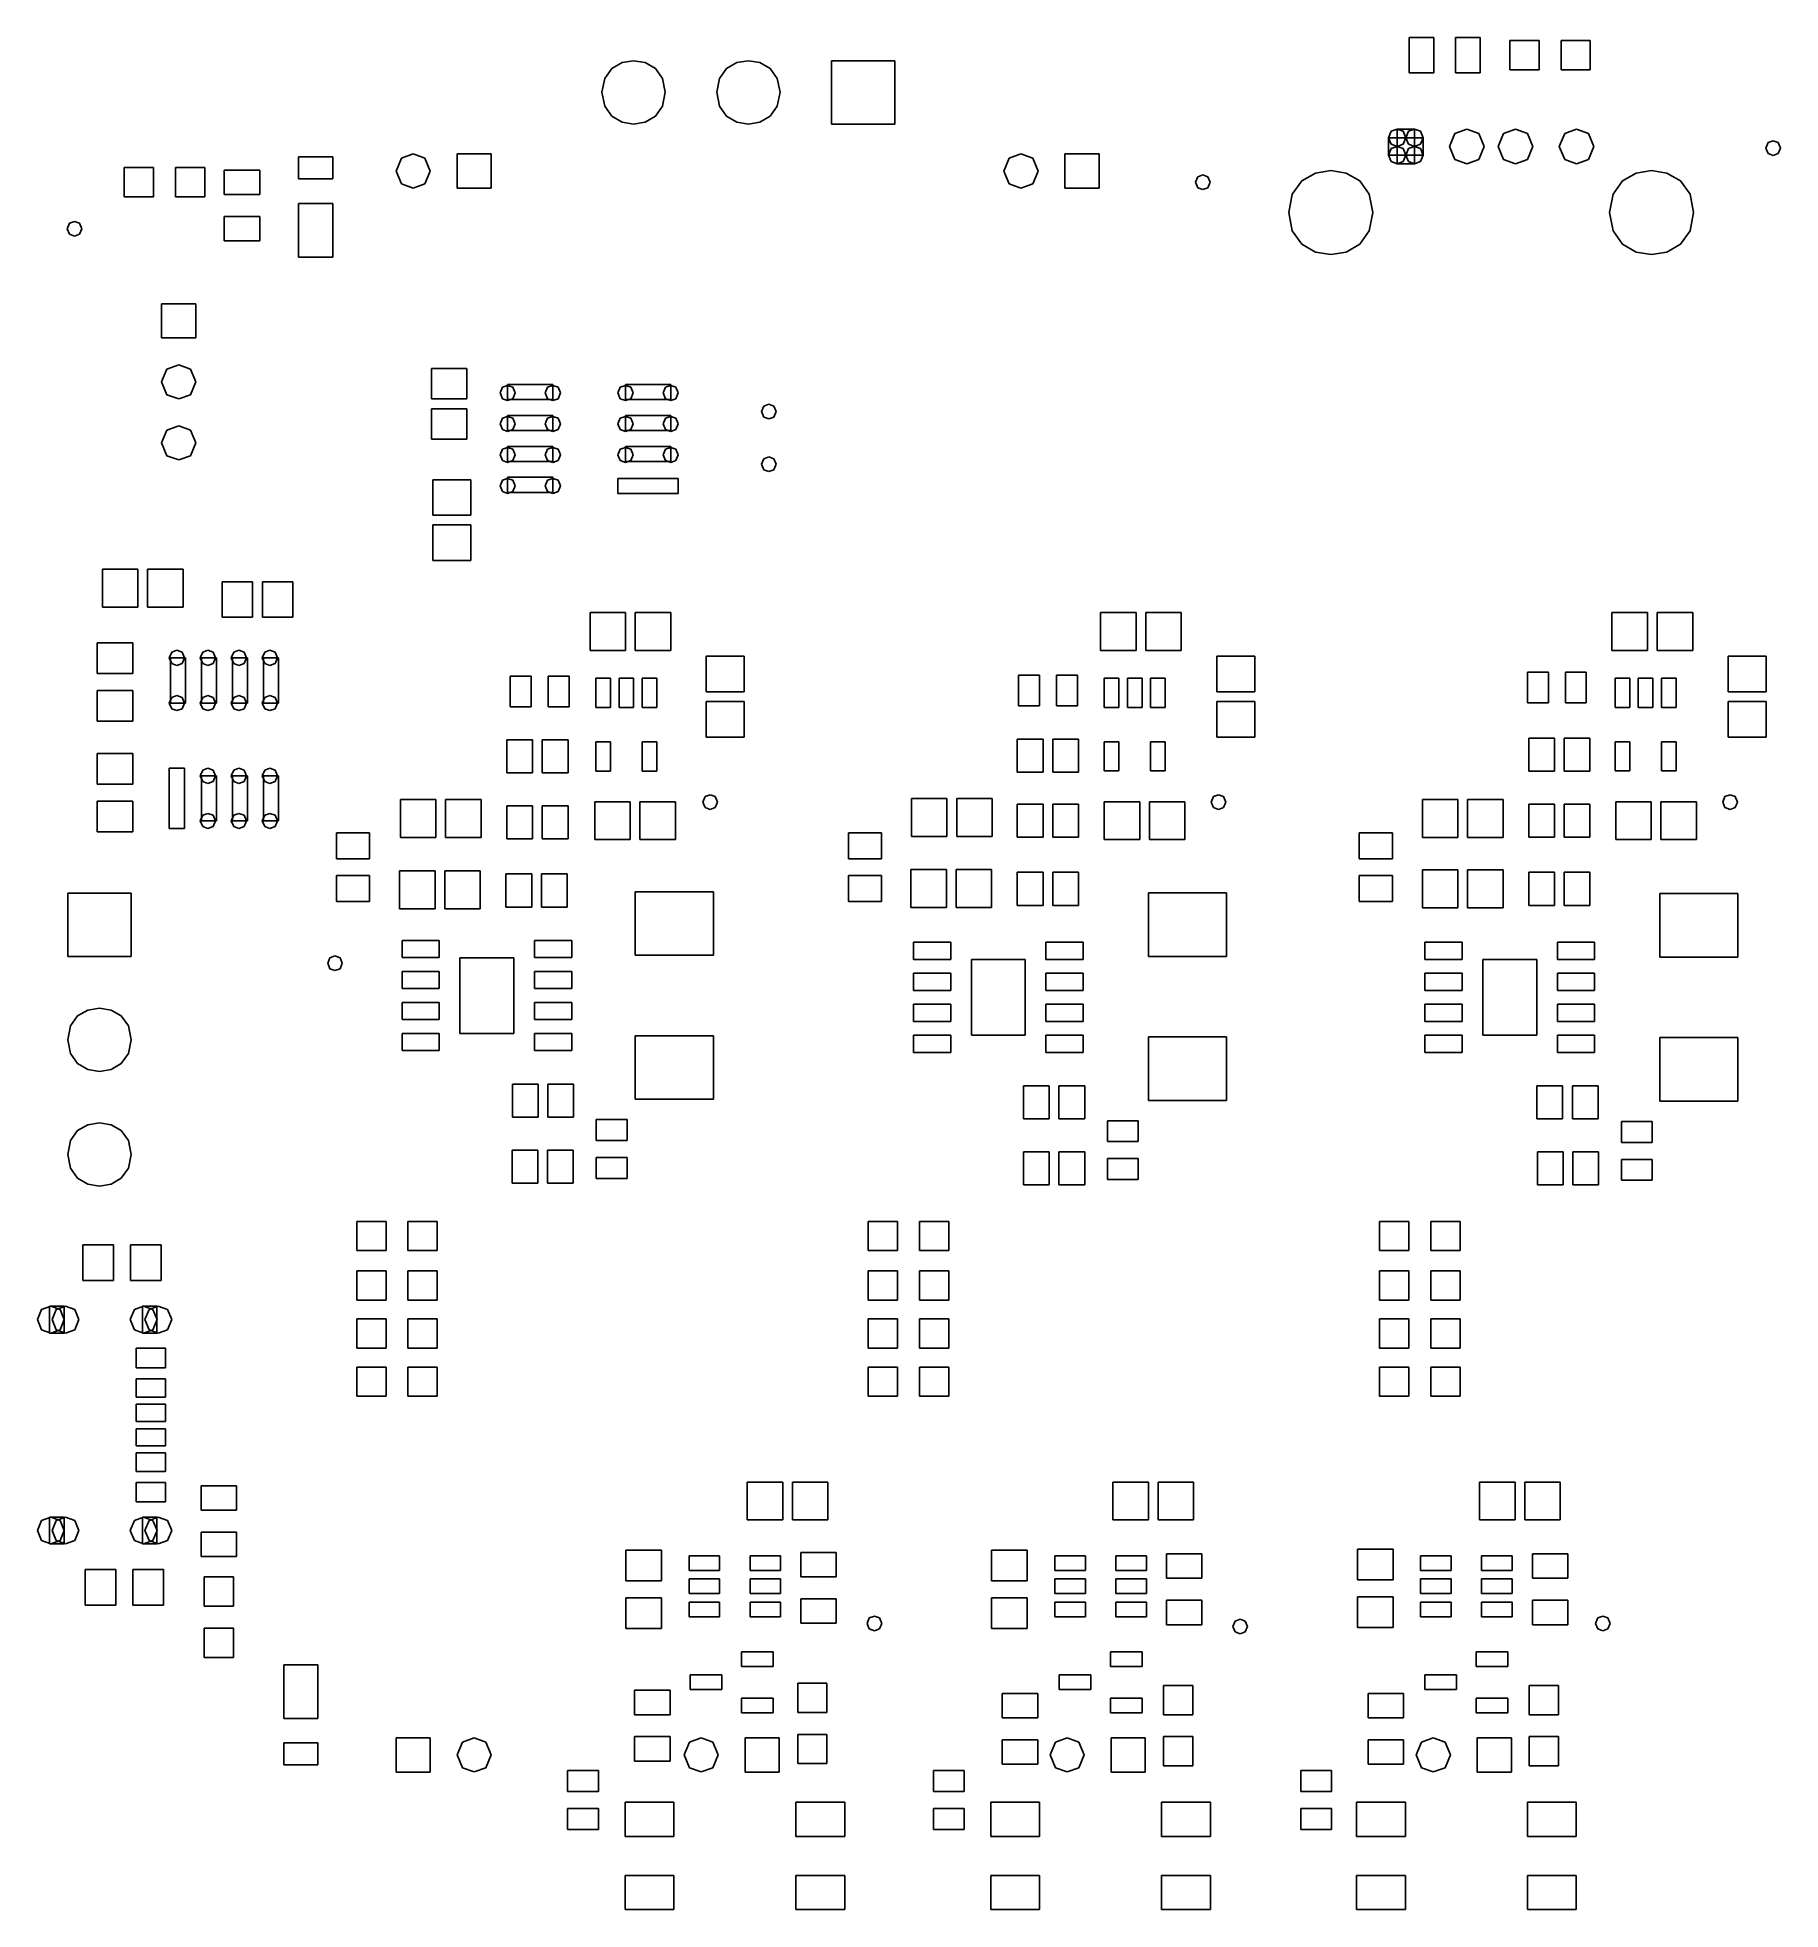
# Model space of a CAD drawing. Extents: x 3.6 to 75, y 3.8 to 80.5.
import ezdxf

# ---------------------------------------------------------------- set-up
doc = ezdxf.new("R2010")
doc.units = 0

msp = doc.modelspace()

# ---------------------------------------------------------------- linework, layer by layer
at = {"layer": '1'}
for p, q in [((59.77771, 80.547366), (60.778185, 80.547366)), ((59.77771, 79.097805), (59.77771, 80.547366)), ((60.778185, 80.547366), (60.778185, 79.097805)), ((61.67812, 80.547366), (62.678595, 80.547366)), ((61.67812, 79.097805), (61.67812, 80.547366)), ((62.678595, 80.547366), (62.678595, 79.097805)), ((63.895323, 80.42213), (65.09547, 80.42213)), ((63.895323, 79.221983), (63.895323, 80.42213)), ((65.09547, 80.42213), (65.09547, 79.221983)), ((65.995404, 80.42213), (67.195552, 80.42213)), ((65.995404, 79.221983), (65.995404, 80.42213)), ((67.195552, 80.42213), (67.195552, 79.221983)), ((27.106404, 79.271349), (26.812476, 78.865959)), ((27.521957, 79.514584), (27.106404, 79.271349)), ((27.998323, 79.595662), (27.521957, 79.514584)), ((28.474689, 79.514584), (27.998323, 79.595662)), ((28.890242, 79.271349), (28.474689, 79.514584)), ((29.18417, 78.865959), (28.890242, 79.271349)), ((31.806804, 79.271349), (31.512876, 78.865959)), ((32.222358, 79.514584), (31.806804, 79.271349)), ((32.698724, 79.595662), (32.222358, 79.514584)), ((33.17509, 79.514584), (32.698724, 79.595662)), ((33.590643, 79.271349), (33.17509, 79.514584)), ((33.884571, 78.865959), (33.590643, 79.271349)), ((36.100376, 79.595221), (38.695051, 79.595221)), ((36.100376, 77.000546), (36.100376, 79.595221)), ((38.695051, 79.595221), (38.695051, 77.000546)), ((60.778185, 79.097805), (59.77771, 79.097805)), ((62.678595, 79.097805), (61.67812, 79.097805)), ((65.09547, 79.221983), (63.895323, 79.221983)), ((67.195552, 79.221983), (65.995404, 79.221983)), ((26.812476, 78.865959), (26.700986, 78.298412)), ((26.700986, 78.298412), (26.812476, 77.730519)), ((29.29566, 78.298412), (29.18417, 78.865959)), ((29.18417, 77.730519), (29.29566, 78.298412)), ((31.512876, 78.865959), (31.401386, 78.298412)), ((31.401386, 78.298412), (31.512876, 77.730519)), ((33.996061, 78.298412), (33.884571, 78.865959)), ((33.884571, 77.730519), (33.996061, 78.298412)), ((26.812476, 77.730519), (27.106404, 77.32488)), ((28.890242, 77.32488), (29.18417, 77.730519)), ((31.512876, 77.730519), (31.806804, 77.32488)), ((33.590643, 77.32488), (33.884571, 77.730519)), ((27.106404, 77.32488), (27.521957, 77.081497)), ((27.521957, 77.081497), (27.998323, 77.000369)), ((27.998323, 77.000369), (28.474689, 77.081497)), ((28.474689, 77.081497), (28.890242, 77.32488)), ((31.806804, 77.32488), (32.222358, 77.081497)), ((32.222358, 77.081497), (32.698724, 77.000369)), ((32.698724, 77.000369), (33.17509, 77.081497)), ((33.17509, 77.081497), (33.590643, 77.32488)), ((38.695051, 77.000546), (36.100376, 77.000546)), ((59.278178, 76.79276), (59.034188, 76.704125)), ((59.277472, 76.792407), (59.987259, 76.792407)), ((59.277472, 75.373186), (59.277472, 76.792407)), ((59.522167, 76.704125), (59.278178, 76.79276)), ((59.987965, 76.79276), (59.743976, 76.704125)), ((59.987259, 76.792407), (59.987259, 75.373186)), ((60.231954, 76.704125), (59.987965, 76.79276)), ((62.132849, 76.79276), (61.64487, 76.615225)), ((62.620828, 76.615225), (62.132849, 76.79276)), ((64.133095, 76.79276), (63.644631, 76.615225)), ((64.621559, 76.615225), (64.133095, 76.79276)), ((66.632873, 76.79276), (66.144409, 76.615225)), ((67.121336, 76.615225), (66.632873, 76.79276)), ((59.034188, 76.704125), (58.923284, 76.438219)), ((58.923284, 76.438219), (59.034188, 76.17152)), ((58.923284, 76.436808), (60.342506, 76.436808)), ((58.923284, 75.727021), (58.923284, 76.436808)), ((59.034188, 75.99372), (58.923284, 75.727021)), ((59.034188, 76.17152), (59.278178, 76.08262)), ((59.278178, 76.08262), (59.034188, 75.99372)), ((59.278178, 76.08262), (59.522167, 76.17152)), ((59.522167, 75.99372), (59.278178, 76.08262)), ((59.633071, 76.438219), (59.522167, 76.704125)), ((59.522167, 76.17152), (59.633071, 76.438219)), ((59.633071, 75.727021), (59.522167, 75.99372)), ((59.743976, 76.704125), (59.633071, 76.438219)), ((59.633071, 76.438219), (59.743976, 76.17152)), ((59.743976, 75.99372), (59.633071, 75.727021)), ((59.743976, 76.17152), (59.987965, 76.08262)), ((59.987965, 76.08262), (59.743976, 75.99372)), ((59.987965, 76.08262), (60.231954, 76.17152)), ((60.231954, 75.99372), (59.987965, 76.08262)), ((60.342859, 76.438219), (60.231954, 76.704125)), ((60.231954, 76.17152), (60.342859, 76.438219)), ((60.342859, 75.727021), (60.231954, 75.99372)), ((60.342506, 76.436808), (60.342506, 75.727021)), ((61.64487, 76.615225), (61.423062, 76.08262)), ((61.423062, 76.08262), (61.64487, 75.550015)), ((62.842636, 76.08262), (62.620828, 76.615225)), ((62.620828, 75.550015), (62.842636, 76.08262)), ((63.644631, 76.615225), (63.422602, 76.08262)), ((63.422602, 76.08262), (63.644631, 75.550015)), ((64.843588, 76.08262), (64.621559, 76.615225)), ((64.621559, 75.550015), (64.843588, 76.08262)), ((66.144409, 76.615225), (65.92238, 76.08262)), ((65.92238, 76.08262), (66.144409, 75.550015)), ((67.343365, 76.08262), (67.121336, 76.615225)), ((67.121336, 75.550015), (67.343365, 76.08262)), ((74.48409, 76.237247), (74.390439, 76.012417)), ((74.390439, 76.012417), (74.48409, 75.787588)), ((74.690123, 76.31219), (74.48409, 76.237247)), ((74.896156, 76.237247), (74.690123, 76.31219)), ((74.989807, 76.012417), (74.896156, 76.237247)), ((74.896156, 75.787588), (74.989807, 76.012417)), ((7.127154, 75.215847), (8.327301, 75.215847)), ((7.127154, 74.0157), (7.127154, 75.215847)), ((8.327301, 75.215847), (8.327301, 74.0157)), ((9.227235, 75.215847), (10.427383, 75.215847)), ((9.227235, 74.0157), (9.227235, 75.215847)), ((10.427383, 75.215847), (10.427383, 74.0157)), ((14.270888, 75.648704), (15.67106, 75.648704)), ((14.270888, 74.74877), (14.270888, 75.648704)), ((15.67106, 75.648704), (15.67106, 74.74877)), ((18.4831, 75.598698), (18.264324, 75.074031)), ((18.96441, 75.773587), (18.4831, 75.598698)), ((19.445719, 75.598698), (18.96441, 75.773587)), ((19.664496, 75.074031), (19.445719, 75.598698)), ((20.764101, 75.77394), (22.164273, 75.77394)), ((20.764101, 74.373768), (20.764101, 75.77394)), ((22.164273, 75.77394), (22.164273, 74.373768)), ((43.38704, 75.598698), (43.168263, 75.074031)), ((43.868349, 75.773587), (43.38704, 75.598698)), ((44.349658, 75.598698), (43.868349, 75.773587)), ((44.568435, 75.074031), (44.349658, 75.598698)), ((45.669452, 75.77394), (47.069624, 75.77394)), ((45.669452, 74.373768), (45.669452, 75.77394)), ((47.069624, 75.77394), (47.069624, 74.373768)), ((60.342506, 75.727021), (58.923284, 75.727021)), ((58.923284, 75.727021), (59.034188, 75.461115)), ((59.034188, 75.461115), (59.278178, 75.37248)), ((59.987259, 75.373186), (59.277472, 75.373186)), ((59.278178, 75.37248), (59.522167, 75.461115)), ((59.522167, 75.461115), (59.633071, 75.727021)), ((59.633071, 75.727021), (59.743976, 75.461115)), ((59.743976, 75.461115), (59.987965, 75.37248)), ((59.987965, 75.37248), (60.231954, 75.461115)), ((60.231954, 75.461115), (60.342859, 75.727021)), ((61.64487, 75.550015), (62.132849, 75.37248)), ((62.132849, 75.37248), (62.620828, 75.550015)), ((63.644631, 75.550015), (64.133095, 75.37248)), ((64.133095, 75.37248), (64.621559, 75.550015)), ((66.144409, 75.550015), (66.632873, 75.37248)), ((66.632873, 75.37248), (67.121336, 75.550015)), ((74.48409, 75.787588), (74.690123, 75.712645)), ((74.690123, 75.712645), (74.896156, 75.787588)), ((11.226775, 75.111072), (12.676336, 75.111072)), ((11.226775, 74.110597), (11.226775, 75.111072)), ((12.676336, 75.111072), (12.676336, 74.110597)), ((15.67106, 74.74877), (14.270888, 74.74877)), ((18.264324, 75.074031), (18.4831, 74.548371)), ((18.4831, 74.548371), (18.96441, 74.373151)), ((18.96441, 74.373151), (19.445719, 74.548371)), ((19.445719, 74.548371), (19.664496, 75.074031)), ((43.168263, 75.074031), (43.38704, 74.548371)), ((43.38704, 74.548371), (43.868349, 74.373151)), ((43.868349, 74.373151), (44.349658, 74.548371)), ((44.349658, 74.548371), (44.568435, 75.074031)), ((51.115436, 74.840691), (51.021785, 74.615068)), ((51.021785, 74.615068), (51.115436, 74.390239)), ((51.321469, 74.915898), (51.115436, 74.840691)), ((51.527502, 74.840691), (51.321469, 74.915898)), ((51.621153, 74.615068), (51.527502, 74.840691)), ((51.527502, 74.390239), (51.621153, 74.615068)), ((55.376618, 74.665691), (54.9857, 74.126604)), ((55.929296, 74.989144), (55.376618, 74.665691)), ((56.562853, 75.096961), (55.929296, 74.989144)), ((57.19641, 74.989144), (56.562853, 75.096961)), ((57.749088, 74.665691), (57.19641, 74.989144)), ((58.140006, 74.126604), (57.749088, 74.665691)), ((68.517341, 74.665691), (68.126583, 74.126604)), ((69.069793, 74.989144), (68.517341, 74.665691)), ((69.703091, 75.096961), (69.069793, 74.989144)), ((70.336389, 74.989144), (69.703091, 75.096961)), ((70.88884, 74.665691), (70.336389, 74.989144)), ((71.279599, 74.126604), (70.88884, 74.665691)), ((8.327301, 74.0157), (7.127154, 74.0157)), ((10.427383, 74.0157), (9.227235, 74.0157)), ((12.676336, 74.110597), (11.226775, 74.110597)), ((14.270888, 73.748295), (15.67106, 73.748295)), ((14.270888, 71.549083), (14.270888, 73.748295)), ((15.67106, 73.748295), (15.67106, 71.549083)), ((22.164273, 74.373768), (20.764101, 74.373768)), ((47.069624, 74.373768), (45.669452, 74.373768)), ((51.115436, 74.390239), (51.321469, 74.315296)), ((51.321469, 74.315296), (51.527502, 74.390239)), ((54.9857, 74.126604), (54.837421, 73.371882)), ((58.288285, 73.371882), (58.140006, 74.126604)), ((68.126583, 74.126604), (67.978364, 73.371882)), ((71.427818, 73.371882), (71.279599, 74.126604)), ((4.887891, 72.935254), (4.794239, 72.710425)), ((5.093923, 73.010197), (4.887891, 72.935254)), ((5.299956, 72.935254), (5.093923, 73.010197)), ((5.393608, 72.710425), (5.299956, 72.935254)), ((11.226775, 73.210663), (12.676336, 73.210663)), ((11.226775, 72.210187), (11.226775, 73.210663)), ((12.676336, 73.210663), (12.676336, 72.210187)), ((54.837421, 73.371882), (54.9857, 72.617275)), ((58.140006, 72.617275), (58.288285, 73.371882)), ((67.978364, 73.371882), (68.126583, 72.617275)), ((71.279599, 72.617275), (71.427818, 73.371882)), ((4.794239, 72.710425), (4.887891, 72.485794)), ((4.887891, 72.485794), (5.093923, 72.410917)), ((5.093923, 72.410917), (5.299956, 72.485794)), ((5.299956, 72.485794), (5.393608, 72.710425)), ((12.676336, 72.210187), (11.226775, 72.210187)), ((54.9857, 72.617275), (55.376618, 72.07827)), ((57.749088, 72.07827), (58.140006, 72.617275)), ((68.126583, 72.617275), (68.517341, 72.07827)), ((70.88884, 72.07827), (71.279599, 72.617275)), ((15.67106, 71.549083), (14.270888, 71.549083)), ((55.376618, 72.07827), (55.929296, 71.754868)), ((55.929296, 71.754868), (56.562853, 71.647067)), ((56.562853, 71.647067), (57.19641, 71.754868)), ((57.19641, 71.754868), (57.749088, 72.07827)), ((68.517341, 72.07827), (69.069793, 71.754868)), ((69.069793, 71.754868), (69.703091, 71.647067)), ((69.703091, 71.647067), (70.336389, 71.754868)), ((70.336389, 71.754868), (70.88884, 72.07827)), ((8.656795, 69.633504), (10.056967, 69.633504)), ((8.656795, 68.233332), (8.656795, 69.633504)), ((10.056967, 69.633504), (10.056967, 68.233332)), ((10.056967, 68.233332), (8.656795, 68.233332)), ((8.875572, 66.95833), (8.656795, 66.433464)), ((9.356881, 67.133285), (8.875572, 66.95833)), ((9.83819, 66.95833), (9.356881, 67.133285)), ((10.056967, 66.433464), (9.83819, 66.95833)), ((19.712826, 66.987676), (21.169442, 66.987676)), ((19.712826, 65.733554), (19.712826, 66.987676)), ((21.169442, 66.987676), (21.169442, 65.733554)), ((8.656795, 66.433464), (8.875572, 65.908796)), ((9.83819, 65.908796), (10.056967, 66.433464)), ((22.619984, 66.212096), (22.522695, 65.978734)), ((22.619984, 66.212096), (22.522695, 65.978734)), ((22.522695, 65.978734), (22.619984, 65.74557)), ((22.522695, 65.978734), (22.619984, 65.74557)), ((22.83402, 66.289883), (22.619984, 66.212096)), ((22.83402, 66.289883), (22.619984, 66.212096)), ((23.048057, 66.212096), (22.83402, 66.289883)), ((23.048057, 66.212096), (22.83402, 66.289883)), ((22.834197, 66.331511), (24.686276, 66.331511)), ((22.834197, 65.709918), (22.834197, 66.331511)), ((23.145346, 65.978734), (23.048057, 66.212096)), ((23.145346, 65.978734), (23.048057, 66.212096)), ((23.048057, 65.74557), (23.145346, 65.978734)), ((23.048057, 65.74557), (23.145346, 65.978734)), ((24.471843, 66.212096), (24.374774, 65.978734)), ((24.471843, 66.212096), (24.374774, 65.978734)), ((24.374774, 65.978734), (24.471843, 65.74557)), ((24.374774, 65.978734), (24.471843, 65.74557)), ((24.685394, 66.289883), (24.471843, 66.212096)), ((24.685394, 66.289883), (24.471843, 66.212096)), ((24.898946, 66.212096), (24.685394, 66.289883)), ((24.898946, 66.212096), (24.685394, 66.289883)), ((24.686276, 66.331511), (24.686276, 65.709918)), ((24.996014, 65.978734), (24.898946, 66.212096)), ((24.996014, 65.978734), (24.898946, 66.212096)), ((24.898946, 65.74557), (24.996014, 65.978734)), ((24.898946, 65.74557), (24.996014, 65.978734)), ((27.452511, 66.212096), (27.355387, 65.978734)), ((27.452511, 66.212096), (27.355387, 65.978734)), ((27.355387, 65.978734), (27.452511, 65.74557)), ((27.355387, 65.978734), (27.452511, 65.74557)), ((27.666183, 66.289883), (27.452511, 66.212096)), ((27.666183, 66.289883), (27.452511, 66.212096)), ((27.665478, 66.331511), (29.517557, 66.331511)), ((27.665478, 65.709918), (27.665478, 66.331511)), ((27.879856, 66.212096), (27.666183, 66.289883)), ((27.879856, 66.212096), (27.666183, 66.289883)), ((27.97698, 65.978734), (27.879856, 66.212096)), ((27.97698, 65.978734), (27.879856, 66.212096)), ((27.879856, 65.74557), (27.97698, 65.978734)), ((27.879856, 65.74557), (27.97698, 65.978734)), ((29.30459, 66.212096), (29.207466, 65.978734)), ((29.30459, 66.212096), (29.207466, 65.978734)), ((29.207466, 65.978734), (29.30459, 65.74557)), ((29.207466, 65.978734), (29.30459, 65.74557)), ((29.518263, 66.289883), (29.30459, 66.212096)), ((29.518263, 66.289883), (29.30459, 66.212096)), ((29.517557, 66.331511), (29.517557, 65.709918)), ((29.731935, 66.212096), (29.518263, 66.289883)), ((29.731935, 66.212096), (29.518263, 66.289883)), ((29.829059, 65.978734), (29.731935, 66.212096)), ((29.829059, 65.978734), (29.731935, 66.212096)), ((29.731935, 65.74557), (29.829059, 65.978734)), ((29.731935, 65.74557), (29.829059, 65.978734)), ((8.875572, 65.908796), (9.356881, 65.733907)), ((9.356881, 65.733907), (9.83819, 65.908796)), ((21.169442, 65.733554), (19.712826, 65.733554)), ((19.712826, 65.335269), (21.169442, 65.335269)), ((19.712826, 64.081147), (19.712826, 65.335269)), ((21.169442, 65.335269), (21.169442, 64.081147)), ((22.619984, 65.74557), (22.83402, 65.667849)), ((22.619984, 65.74557), (22.83402, 65.667849)), ((22.83402, 65.667849), (23.048057, 65.74557)), ((22.83402, 65.667849), (23.048057, 65.74557)), ((24.686276, 65.709918), (22.834197, 65.709918)), ((24.471843, 65.74557), (24.685394, 65.667849)), ((24.471843, 65.74557), (24.685394, 65.667849)), ((24.685394, 65.667849), (24.898946, 65.74557)), ((24.685394, 65.667849), (24.898946, 65.74557)), ((27.452511, 65.74557), (27.666183, 65.667849)), ((27.452511, 65.74557), (27.666183, 65.667849)), ((29.517557, 65.709918), (27.665478, 65.709918)), ((27.666183, 65.667849), (27.879856, 65.74557)), ((27.666183, 65.667849), (27.879856, 65.74557)), ((29.30459, 65.74557), (29.518263, 65.667849)), ((29.30459, 65.74557), (29.518263, 65.667849)), ((29.518263, 65.667849), (29.731935, 65.74557)), ((29.518263, 65.667849), (29.731935, 65.74557)), ((33.335883, 65.442359), (33.242177, 65.216736)), ((33.242177, 65.216736), (33.335883, 64.991907)), ((33.542037, 65.517566), (33.335883, 65.442359)), ((33.748191, 65.442359), (33.542037, 65.517566)), ((33.841898, 65.216736), (33.748191, 65.442359)), ((33.748191, 64.991907), (33.841898, 65.216736)), ((8.875572, 64.458552), (8.656795, 63.933686)), ((9.356881, 64.633507), (8.875572, 64.458552)), ((9.83819, 64.458552), (9.356881, 64.633507)), ((10.056967, 63.933686), (9.83819, 64.458552)), ((22.619984, 64.942959), (22.522695, 64.709795)), ((22.619984, 64.942959), (22.522695, 64.709795)), ((22.522695, 64.709795), (22.619984, 64.476433)), ((22.522695, 64.709795), (22.619984, 64.476433)), ((22.83402, 65.02068), (22.619984, 64.942959)), ((22.83402, 65.02068), (22.619984, 64.942959)), ((22.619984, 64.476433), (22.83402, 64.398646)), ((22.619984, 64.476433), (22.83402, 64.398646)), ((23.048057, 64.942959), (22.83402, 65.02068)), ((23.048057, 64.942959), (22.83402, 65.02068)), ((22.83402, 64.398646), (23.048057, 64.476433)), ((22.83402, 64.398646), (23.048057, 64.476433)), ((22.834197, 65.062572), (24.686276, 65.062572)), ((22.834197, 64.440979), (22.834197, 65.062572)), ((24.686276, 64.440979), (22.834197, 64.440979)), ((23.145346, 64.709795), (23.048057, 64.942959)), ((23.145346, 64.709795), (23.048057, 64.942959)), ((23.048057, 64.476433), (23.145346, 64.709795)), ((23.048057, 64.476433), (23.145346, 64.709795)), ((24.471843, 64.942959), (24.374774, 64.709795)), ((24.471843, 64.942959), (24.374774, 64.709795)), ((24.374774, 64.709795), (24.471843, 64.476433)), ((24.374774, 64.709795), (24.471843, 64.476433)), ((24.685394, 65.02068), (24.471843, 64.942959)), ((24.685394, 65.02068), (24.471843, 64.942959)), ((24.471843, 64.476433), (24.685394, 64.398646)), ((24.471843, 64.476433), (24.685394, 64.398646)), ((24.898946, 64.942959), (24.685394, 65.02068)), ((24.898946, 64.942959), (24.685394, 65.02068)), ((24.685394, 64.398646), (24.898946, 64.476433)), ((24.685394, 64.398646), (24.898946, 64.476433)), ((24.686276, 65.062572), (24.686276, 64.440979)), ((24.996014, 64.709795), (24.898946, 64.942959)), ((24.996014, 64.709795), (24.898946, 64.942959)), ((24.898946, 64.476433), (24.996014, 64.709795)), ((24.898946, 64.476433), (24.996014, 64.709795)), ((27.452511, 64.942959), (27.355387, 64.709795)), ((27.452511, 64.942959), (27.355387, 64.709795)), ((27.355387, 64.709795), (27.452511, 64.476433)), ((27.355387, 64.709795), (27.452511, 64.476433)), ((27.666183, 65.02068), (27.452511, 64.942959)), ((27.666183, 65.02068), (27.452511, 64.942959)), ((27.452511, 64.476433), (27.666183, 64.398646)), ((27.452511, 64.476433), (27.666183, 64.398646)), ((27.665478, 65.062572), (29.517557, 65.062572)), ((27.665478, 64.440979), (27.665478, 65.062572)), ((29.517557, 64.440979), (27.665478, 64.440979)), ((27.879856, 64.942959), (27.666183, 65.02068)), ((27.879856, 64.942959), (27.666183, 65.02068)), ((27.666183, 64.398646), (27.879856, 64.476433)), ((27.666183, 64.398646), (27.879856, 64.476433)), ((27.97698, 64.709795), (27.879856, 64.942959)), ((27.97698, 64.709795), (27.879856, 64.942959)), ((27.879856, 64.476433), (27.97698, 64.709795)), ((27.879856, 64.476433), (27.97698, 64.709795)), ((29.30459, 64.942959), (29.207466, 64.709795)), ((29.30459, 64.942959), (29.207466, 64.709795)), ((29.207466, 64.709795), (29.30459, 64.476433)), ((29.207466, 64.709795), (29.30459, 64.476433)), ((29.518263, 65.02068), (29.30459, 64.942959)), ((29.518263, 65.02068), (29.30459, 64.942959)), ((29.30459, 64.476433), (29.518263, 64.398646)), ((29.30459, 64.476433), (29.518263, 64.398646)), ((29.517557, 65.062572), (29.517557, 64.440979)), ((29.731935, 64.942959), (29.518263, 65.02068)), ((29.731935, 64.942959), (29.518263, 65.02068)), ((29.518263, 64.398646), (29.731935, 64.476433)), ((29.518263, 64.398646), (29.731935, 64.476433)), ((29.829059, 64.709795), (29.731935, 64.942959)), ((29.829059, 64.709795), (29.731935, 64.942959)), ((29.731935, 64.476433), (29.829059, 64.709795)), ((29.731935, 64.476433), (29.829059, 64.709795)), ((33.335883, 64.991907), (33.542037, 64.916963)), ((33.542037, 64.916963), (33.748191, 64.991907)), ((8.656795, 63.933686), (8.875572, 63.408224)), ((9.83819, 63.408224), (10.056967, 63.933686)), ((21.169442, 64.081147), (19.712826, 64.081147)), ((22.619984, 63.672454), (22.522695, 63.439092)), ((22.619984, 63.672454), (22.522695, 63.439092)), ((22.83402, 63.750242), (22.619984, 63.672454)), ((22.83402, 63.750242), (22.619984, 63.672454)), ((23.048057, 63.672454), (22.83402, 63.750242)), ((23.048057, 63.672454), (22.83402, 63.750242)), ((22.834197, 63.791869), (24.686276, 63.791869)), ((22.834197, 63.170276), (22.834197, 63.791869)), ((23.145346, 63.439092), (23.048057, 63.672454)), ((23.145346, 63.439092), (23.048057, 63.672454)), ((24.471843, 63.672454), (24.374774, 63.439092)), ((24.471843, 63.672454), (24.374774, 63.439092)), ((24.685394, 63.750242), (24.471843, 63.672454)), ((24.685394, 63.750242), (24.471843, 63.672454)), ((24.898946, 63.672454), (24.685394, 63.750242)), ((24.898946, 63.672454), (24.685394, 63.750242)), ((24.686276, 63.791869), (24.686276, 63.170276)), ((24.996014, 63.439092), (24.898946, 63.672454)), ((24.996014, 63.439092), (24.898946, 63.672454)), ((27.452511, 63.672454), (27.355387, 63.439092)), ((27.452511, 63.672454), (27.355387, 63.439092)), ((27.666183, 63.750242), (27.452511, 63.672454)), ((27.666183, 63.750242), (27.452511, 63.672454)), ((27.665478, 63.791869), (29.517557, 63.791869)), ((27.665478, 63.170276), (27.665478, 63.791869)), ((27.879856, 63.672454), (27.666183, 63.750242)), ((27.879856, 63.672454), (27.666183, 63.750242)), ((27.97698, 63.439092), (27.879856, 63.672454)), ((27.97698, 63.439092), (27.879856, 63.672454)), ((29.30459, 63.672454), (29.207466, 63.439092)), ((29.30459, 63.672454), (29.207466, 63.439092)), ((29.518263, 63.750242), (29.30459, 63.672454)), ((29.518263, 63.750242), (29.30459, 63.672454)), ((29.517557, 63.791869), (29.517557, 63.170276)), ((29.731935, 63.672454), (29.518263, 63.750242)), ((29.731935, 63.672454), (29.518263, 63.750242)), ((29.829059, 63.439092), (29.731935, 63.672454)), ((29.829059, 63.439092), (29.731935, 63.672454)), ((8.875572, 63.408224), (9.356881, 63.233071)), ((9.356881, 63.233071), (9.83819, 63.408224)), ((22.522695, 63.439092), (22.619984, 63.20573)), ((22.522695, 63.439092), (22.619984, 63.20573)), ((22.619984, 63.20573), (22.83402, 63.127943)), ((22.619984, 63.20573), (22.83402, 63.127943)), ((22.83402, 63.127943), (23.048057, 63.20573)), ((22.83402, 63.127943), (23.048057, 63.20573)), ((24.686276, 63.170276), (22.834197, 63.170276)), ((23.048057, 63.20573), (23.145346, 63.439092)), ((23.048057, 63.20573), (23.145346, 63.439092)), ((24.374774, 63.439092), (24.471843, 63.20573)), ((24.374774, 63.439092), (24.471843, 63.20573)), ((24.471843, 63.20573), (24.685394, 63.127943)), ((24.471843, 63.20573), (24.685394, 63.127943)), ((24.685394, 63.127943), (24.898946, 63.20573)), ((24.685394, 63.127943), (24.898946, 63.20573)), ((24.898946, 63.20573), (24.996014, 63.439092)), ((24.898946, 63.20573), (24.996014, 63.439092)), ((27.355387, 63.439092), (27.452511, 63.20573)), ((27.355387, 63.439092), (27.452511, 63.20573)), ((27.452511, 63.20573), (27.666183, 63.127943)), ((27.452511, 63.20573), (27.666183, 63.127943)), ((29.517557, 63.170276), (27.665478, 63.170276)), ((27.666183, 63.127943), (27.879856, 63.20573)), ((27.666183, 63.127943), (27.879856, 63.20573)), ((27.879856, 63.20573), (27.97698, 63.439092)), ((27.879856, 63.20573), (27.97698, 63.439092)), ((29.207466, 63.439092), (29.30459, 63.20573)), ((29.207466, 63.439092), (29.30459, 63.20573)), ((29.30459, 63.20573), (29.518263, 63.127943)), ((29.30459, 63.20573), (29.518263, 63.127943)), ((29.518263, 63.127943), (29.731935, 63.20573)), ((29.518263, 63.127943), (29.731935, 63.20573)), ((29.731935, 63.20573), (29.829059, 63.439092)), ((29.731935, 63.20573), (29.829059, 63.439092)), ((33.335883, 63.283628), (33.242177, 63.058799)), ((33.242177, 63.058799), (33.335883, 62.833176)), ((33.542037, 63.358571), (33.335883, 63.283628)), ((33.748191, 63.283628), (33.542037, 63.358571)), ((33.841898, 63.058799), (33.748191, 63.283628)), ((33.748191, 62.833176), (33.841898, 63.058799)), ((19.766448, 62.42627), (21.322195, 62.42627)), ((19.766448, 60.971065), (19.766448, 62.42627)), ((21.322195, 62.42627), (21.322195, 60.971065)), ((22.619984, 62.403163), (22.522695, 62.169801)), ((22.619984, 62.403163), (22.522695, 62.169801)), ((22.522695, 62.169801), (22.619984, 61.936637)), ((22.522695, 62.169801), (22.619984, 61.936637)), ((22.83402, 62.48095), (22.619984, 62.403163)), ((22.83402, 62.48095), (22.619984, 62.403163)), ((23.048057, 62.403163), (22.83402, 62.48095)), ((23.048057, 62.403163), (22.83402, 62.48095)), ((22.834197, 62.522578), (24.686276, 62.522578)), ((22.834197, 61.900985), (22.834197, 62.522578)), ((23.145346, 62.169801), (23.048057, 62.403163)), ((23.145346, 62.169801), (23.048057, 62.403163)), ((23.048057, 61.936637), (23.145346, 62.169801)), ((23.048057, 61.936637), (23.145346, 62.169801)), ((24.471843, 62.403163), (24.374774, 62.169801)), ((24.471843, 62.403163), (24.374774, 62.169801)), ((24.374774, 62.169801), (24.471843, 61.936637)), ((24.374774, 62.169801), (24.471843, 61.936637)), ((24.685394, 62.48095), (24.471843, 62.403163)), ((24.685394, 62.48095), (24.471843, 62.403163)), ((24.898946, 62.403163), (24.685394, 62.48095)), ((24.898946, 62.403163), (24.685394, 62.48095)), ((24.686276, 62.522578), (24.686276, 61.900985)), ((24.996014, 62.169801), (24.898946, 62.403163)), ((24.996014, 62.169801), (24.898946, 62.403163)), ((24.898946, 61.936637), (24.996014, 62.169801)), ((24.898946, 61.936637), (24.996014, 62.169801)), ((27.355387, 62.479892), (29.829059, 62.479892)), ((27.355387, 61.858299), (27.355387, 62.479892)), ((29.829059, 62.479892), (29.829059, 61.858299)), ((33.335883, 62.833176), (33.542037, 62.757968)), ((33.542037, 62.757968), (33.748191, 62.833176)), ((22.619984, 61.936637), (22.83402, 61.858916)), ((22.619984, 61.936637), (22.83402, 61.858916)), ((22.83402, 61.858916), (23.048057, 61.936637)), ((22.83402, 61.858916), (23.048057, 61.936637)), ((24.686276, 61.900985), (22.834197, 61.900985)), ((24.471843, 61.936637), (24.685394, 61.858916)), ((24.471843, 61.936637), (24.685394, 61.858916)), ((24.685394, 61.858916), (24.898946, 61.936637)), ((24.685394, 61.858916), (24.898946, 61.936637)), ((29.829059, 61.858299), (27.355387, 61.858299)), ((21.322195, 60.971065), (19.766448, 60.971065)), ((19.766448, 60.57419), (21.322195, 60.57419)), ((19.766448, 59.118985), (19.766448, 60.57419)), ((21.322195, 60.57419), (21.322195, 59.118985)), ((21.322195, 59.118985), (19.766448, 59.118985)), ((6.234275, 58.756683), (7.68948, 58.756683)), ((6.234275, 57.200937), (6.234275, 58.756683)), ((7.68948, 58.756683), (7.68948, 57.200937)), ((8.086354, 58.756683), (9.54156, 58.756683)), ((8.086354, 57.200937), (8.086354, 58.756683)), ((9.54156, 58.756683), (9.54156, 57.200937)), ((11.133289, 58.246568), (12.387412, 58.246568)), ((11.133289, 56.789952), (11.133289, 58.246568)), ((12.387412, 58.246568), (12.387412, 56.789952)), ((12.785344, 58.246568), (14.039466, 58.246568)), ((12.785344, 56.789952), (12.785344, 58.246568)), ((14.039466, 58.246568), (14.039466, 56.789952)), ((7.68948, 57.200937), (6.234275, 57.200937)), ((9.54156, 57.200937), (8.086354, 57.200937)), ((12.387412, 56.789952), (11.133289, 56.789952)), ((14.039466, 56.789952), (12.785344, 56.789952)), ((26.210273, 56.977629), (27.665478, 56.977629)), ((26.210273, 55.421882), (26.210273, 56.977629)), ((27.665478, 56.977629), (27.665478, 55.421882)), ((28.062352, 56.977629), (29.517557, 56.977629)), ((28.062352, 55.421882), (28.062352, 56.977629)), ((29.517557, 56.977629), (29.517557, 55.421882)), ((47.128891, 56.977629), (48.584096, 56.977629)), ((47.128891, 55.421882), (47.128891, 56.977629)), ((48.584096, 56.977629), (48.584096, 55.421882)), ((48.98097, 56.977629), (50.436175, 56.977629)), ((48.98097, 55.421882), (48.98097, 56.977629)), ((50.436175, 56.977629), (50.436175, 55.421882)), ((68.083139, 56.977629), (69.538344, 56.977629)), ((68.083139, 55.421882), (68.083139, 56.977629)), ((69.538344, 56.977629), (69.538344, 55.421882)), ((69.935218, 56.977629), (71.390423, 56.977629)), ((69.935218, 55.421882), (69.935218, 56.977629)), ((71.390423, 56.977629), (71.390423, 55.421882)), ((6.01379, 55.741498), (7.47605, 55.741498)), ((6.01379, 54.483495), (6.01379, 55.741498)), ((7.47605, 55.741498), (7.47605, 54.483495)), ((9.071231, 55.358912), (8.973941, 55.12555)), ((9.071231, 55.358912), (8.973941, 55.12555)), ((9.285267, 55.436699), (9.071231, 55.358912)), ((9.285267, 55.436699), (9.071231, 55.358912)), ((9.499303, 55.358912), (9.285267, 55.436699)), ((9.499303, 55.358912), (9.285267, 55.436699)), ((9.596593, 55.12555), (9.499303, 55.358912)), ((9.596593, 55.12555), (9.499303, 55.358912)), ((10.341415, 55.358912), (10.244291, 55.12555)), ((10.341415, 55.358912), (10.244291, 55.12555)), ((10.555088, 55.436699), (10.341415, 55.358912)), ((10.555088, 55.436699), (10.341415, 55.358912)), ((10.76876, 55.358912), (10.555088, 55.436699)), ((10.76876, 55.358912), (10.555088, 55.436699)), ((10.865884, 55.12555), (10.76876, 55.358912)), ((10.865884, 55.12555), (10.76876, 55.358912)), ((11.610872, 55.358912), (11.513583, 55.12555)), ((11.610872, 55.358912), (11.513583, 55.12555)), ((11.824909, 55.436699), (11.610872, 55.358912)), ((11.824909, 55.436699), (11.610872, 55.358912)), ((12.038945, 55.358912), (11.824909, 55.436699)), ((12.038945, 55.358912), (11.824909, 55.436699)), ((12.136234, 55.12555), (12.038945, 55.358912)), ((12.136234, 55.12555), (12.038945, 55.358912)), ((12.881057, 55.358912), (12.783933, 55.12555)), ((12.881057, 55.358912), (12.783933, 55.12555)), ((13.094729, 55.436699), (12.881057, 55.358912)), ((13.094729, 55.436699), (12.881057, 55.358912)), ((13.308402, 55.358912), (13.094729, 55.436699)), ((13.308402, 55.358912), (13.094729, 55.436699)), ((13.405526, 55.12555), (13.308402, 55.358912)), ((13.405526, 55.12555), (13.308402, 55.358912)), ((27.665478, 55.421882), (26.210273, 55.421882)), ((29.517557, 55.421882), (28.062352, 55.421882)), ((48.584096, 55.421882), (47.128891, 55.421882)), ((50.436175, 55.421882), (48.98097, 55.421882)), ((69.538344, 55.421882), (68.083139, 55.421882)), ((71.390423, 55.421882), (69.935218, 55.421882)), ((7.47605, 54.483495), (6.01379, 54.483495)), ((8.973941, 55.12555), (9.071231, 54.892188)), ((8.973941, 55.12555), (9.071231, 54.892188)), ((9.016627, 55.12555), (9.63822, 55.12555)), ((9.016627, 53.27347), (9.016627, 55.12555)), ((9.071231, 54.892188), (9.285267, 54.8144)), ((9.071231, 54.892188), (9.285267, 54.8144)), ((9.285267, 54.8144), (9.499303, 54.892188)), ((9.285267, 54.8144), (9.499303, 54.892188)), ((9.499303, 54.892188), (9.596593, 55.12555)), ((9.499303, 54.892188), (9.596593, 55.12555)), ((9.63822, 55.12555), (9.63822, 53.27347)), ((10.244291, 55.12555), (10.341415, 54.892188)), ((10.244291, 55.12555), (10.341415, 54.892188)), ((10.285566, 55.12555), (10.907159, 55.12555)), ((10.285566, 53.27347), (10.285566, 55.12555)), ((10.341415, 54.892188), (10.555088, 54.8144)), ((10.341415, 54.892188), (10.555088, 54.8144)), ((10.555088, 54.8144), (10.76876, 54.892188)), ((10.555088, 54.8144), (10.76876, 54.892188)), ((10.76876, 54.892188), (10.865884, 55.12555)), ((10.76876, 54.892188), (10.865884, 55.12555)), ((10.907159, 55.12555), (10.907159, 53.27347)), ((11.513583, 55.12555), (11.610872, 54.892188)), ((11.513583, 55.12555), (11.610872, 54.892188)), ((11.556269, 55.12555), (12.177862, 55.12555)), ((11.556269, 53.27347), (11.556269, 55.12555)), ((11.610872, 54.892188), (11.824909, 54.8144)), ((11.610872, 54.892188), (11.824909, 54.8144)), ((11.824909, 54.8144), (12.038945, 54.892188)), ((11.824909, 54.8144), (12.038945, 54.892188)), ((12.038945, 54.892188), (12.136234, 55.12555)), ((12.038945, 54.892188), (12.136234, 55.12555)), ((12.177862, 55.12555), (12.177862, 53.27347)), ((12.783933, 55.12555), (12.881057, 54.892188)), ((12.783933, 55.12555), (12.881057, 54.892188)), ((12.826619, 55.12555), (13.448212, 55.12555)), ((12.826619, 53.27347), (12.826619, 55.12555)), ((12.881057, 54.892188), (13.094729, 54.8144)), ((12.881057, 54.892188), (13.094729, 54.8144)), ((13.094729, 54.8144), (13.308402, 54.892188)), ((13.094729, 54.8144), (13.308402, 54.892188)), ((13.308402, 54.892188), (13.405526, 55.12555)), ((13.308402, 54.892188), (13.405526, 55.12555)), ((13.448212, 55.12555), (13.448212, 53.27347)), ((30.971351, 55.187638), (32.527098, 55.187638)), ((30.971351, 53.732433), (30.971351, 55.187638)), ((32.527098, 55.187638), (32.527098, 53.732433)), ((51.888558, 55.187638), (53.444304, 55.187638)), ((51.888558, 53.732433), (51.888558, 55.187638)), ((53.444304, 55.187638), (53.444304, 53.732433)), ((64.617458, 54.545231), (65.476117, 54.545231)), ((64.617458, 53.282995), (64.617458, 54.545231)), ((65.476117, 54.545231), (65.476117, 53.282995)), ((66.171793, 54.545231), (67.030452, 54.545231)), ((66.171793, 53.282995), (66.171793, 54.545231)), ((67.030452, 54.545231), (67.030452, 53.282995)), ((72.844217, 55.187638), (74.399964, 55.187638)), ((72.844217, 53.732433), (72.844217, 55.187638)), ((74.399964, 55.187638), (74.399964, 53.732433)), ((6.01379, 53.787466), (7.47605, 53.787466)), ((6.01379, 52.529464), (6.01379, 53.787466)), ((7.47605, 53.787466), (7.47605, 52.529464)), ((22.937561, 54.375898), (23.79622, 54.375898)), ((22.937561, 53.113662), (22.937561, 54.375898)), ((23.79622, 54.375898), (23.79622, 53.113662)), ((24.491896, 54.375898), (25.350555, 54.375898)), ((24.491896, 53.113662), (24.491896, 54.375898)), ((25.350555, 54.375898), (25.350555, 53.113662)), ((26.450161, 54.287704), (27.049529, 54.287704)), ((26.450161, 53.087557), (26.450161, 54.287704)), ((27.049529, 54.287704), (27.049529, 53.087557)), ((27.399484, 54.287704), (27.998852, 54.287704)), ((27.399484, 53.087557), (27.399484, 54.287704)), ((27.998852, 54.287704), (27.998852, 53.087557)), ((28.350218, 54.287704), (28.949586, 54.287704)), ((28.350218, 53.087557), (28.350218, 54.287704)), ((28.949586, 54.287704), (28.949586, 53.087557)), ((32.527098, 53.732433), (30.971351, 53.732433)), ((43.766573, 54.418585), (44.625232, 54.418585)), ((43.766573, 53.156348), (43.766573, 54.418585)), ((44.625232, 54.418585), (44.625232, 53.156348)), ((45.319497, 54.418585), (46.178157, 54.418585)), ((45.319497, 53.156348), (45.319497, 54.418585)), ((46.178157, 54.418585), (46.178157, 53.156348)), ((47.277762, 54.290526), (47.877131, 54.290526)), ((47.277762, 53.090379), (47.277762, 54.290526)), ((47.877131, 54.290526), (47.877131, 53.090379)), ((48.228496, 54.290526), (48.827865, 54.290526)), ((48.228496, 53.090379), (48.228496, 54.290526)), ((48.827865, 54.290526), (48.827865, 53.090379)), ((49.177819, 54.290526), (49.777187, 54.290526)), ((49.177819, 53.090379), (49.177819, 54.290526)), ((49.777187, 54.290526), (49.777187, 53.090379)), ((53.444304, 53.732433), (51.888558, 53.732433)), ((68.208727, 54.290526), (68.808096, 54.290526)), ((68.208727, 53.090379), (68.208727, 54.290526)), ((68.808096, 54.290526), (68.808096, 53.090379)), ((69.159461, 54.290526), (69.75883, 54.290526)), ((69.159461, 53.090379), (69.159461, 54.290526)), ((69.75883, 54.290526), (69.75883, 53.090379)), ((70.108784, 54.290526), (70.708152, 54.290526)), ((70.108784, 53.090379), (70.108784, 54.290526)), ((70.708152, 54.290526), (70.708152, 53.090379)), ((74.399964, 53.732433), (72.844217, 53.732433)), ((9.071231, 53.506832), (8.973941, 53.27347)), ((9.071231, 53.506832), (8.973941, 53.27347)), ((8.973941, 53.27347), (9.071231, 53.040108)), ((8.973941, 53.27347), (9.071231, 53.040108)), ((9.63822, 53.27347), (9.016627, 53.27347)), ((9.285267, 53.58462), (9.071231, 53.506832)), ((9.285267, 53.58462), (9.071231, 53.506832)), ((9.071231, 53.040108), (9.285267, 52.962321)), ((9.071231, 53.040108), (9.285267, 52.962321)), ((9.499303, 53.506832), (9.285267, 53.58462)), ((9.499303, 53.506832), (9.285267, 53.58462)), ((9.285267, 52.962321), (9.499303, 53.040108)), ((9.285267, 52.962321), (9.499303, 53.040108)), ((9.596593, 53.27347), (9.499303, 53.506832)), ((9.596593, 53.27347), (9.499303, 53.506832)), ((9.499303, 53.040108), (9.596593, 53.27347)), ((9.499303, 53.040108), (9.596593, 53.27347)), ((10.341415, 53.506832), (10.244291, 53.27347)), ((10.341415, 53.506832), (10.244291, 53.27347)), ((10.244291, 53.27347), (10.341415, 53.040108)), ((10.244291, 53.27347), (10.341415, 53.040108)), ((10.907159, 53.27347), (10.285566, 53.27347)), ((10.555088, 53.58462), (10.341415, 53.506832)), ((10.555088, 53.58462), (10.341415, 53.506832)), ((10.341415, 53.040108), (10.555088, 52.962321)), ((10.341415, 53.040108), (10.555088, 52.962321)), ((10.76876, 53.506832), (10.555088, 53.58462)), ((10.76876, 53.506832), (10.555088, 53.58462)), ((10.555088, 52.962321), (10.76876, 53.040108)), ((10.555088, 52.962321), (10.76876, 53.040108)), ((10.865884, 53.27347), (10.76876, 53.506832)), ((10.865884, 53.27347), (10.76876, 53.506832)), ((10.76876, 53.040108), (10.865884, 53.27347)), ((10.76876, 53.040108), (10.865884, 53.27347)), ((11.610872, 53.506832), (11.513583, 53.27347)), ((11.610872, 53.506832), (11.513583, 53.27347)), ((11.513583, 53.27347), (11.610872, 53.040108)), ((11.513583, 53.27347), (11.610872, 53.040108)), ((12.177862, 53.27347), (11.556269, 53.27347)), ((11.824909, 53.58462), (11.610872, 53.506832)), ((11.824909, 53.58462), (11.610872, 53.506832)), ((11.610872, 53.040108), (11.824909, 52.962321)), ((11.610872, 53.040108), (11.824909, 52.962321)), ((12.038945, 53.506832), (11.824909, 53.58462)), ((12.038945, 53.506832), (11.824909, 53.58462)), ((11.824909, 52.962321), (12.038945, 53.040108)), ((11.824909, 52.962321), (12.038945, 53.040108)), ((12.136234, 53.27347), (12.038945, 53.506832)), ((12.136234, 53.27347), (12.038945, 53.506832)), ((12.038945, 53.040108), (12.136234, 53.27347)), ((12.038945, 53.040108), (12.136234, 53.27347)), ((12.881057, 53.506832), (12.783933, 53.27347)), ((12.881057, 53.506832), (12.783933, 53.27347)), ((12.783933, 53.27347), (12.881057, 53.040108)), ((12.783933, 53.27347), (12.881057, 53.040108)), ((13.448212, 53.27347), (12.826619, 53.27347)), ((13.094729, 53.58462), (12.881057, 53.506832)), ((13.094729, 53.58462), (12.881057, 53.506832)), ((12.881057, 53.040108), (13.094729, 52.962321)), ((12.881057, 53.040108), (13.094729, 52.962321)), ((13.308402, 53.506832), (13.094729, 53.58462)), ((13.308402, 53.506832), (13.094729, 53.58462)), ((13.094729, 52.962321), (13.308402, 53.040108)), ((13.094729, 52.962321), (13.308402, 53.040108)), ((13.405526, 53.27347), (13.308402, 53.506832)), ((13.405526, 53.27347), (13.308402, 53.506832)), ((13.308402, 53.040108), (13.405526, 53.27347)), ((13.308402, 53.040108), (13.405526, 53.27347)), ((23.79622, 53.113662), (22.937561, 53.113662)), ((25.350555, 53.113662), (24.491896, 53.113662)), ((27.049529, 53.087557), (26.450161, 53.087557)), ((27.998852, 53.087557), (27.399484, 53.087557)), ((28.949586, 53.087557), (28.350218, 53.087557)), ((30.971351, 53.335559), (32.527098, 53.335559)), ((30.971351, 51.880354), (30.971351, 53.335559)), ((32.527098, 53.335559), (32.527098, 51.880354)), ((44.625232, 53.156348), (43.766573, 53.156348)), ((46.178157, 53.156348), (45.319497, 53.156348)), ((47.877131, 53.090379), (47.277762, 53.090379)), ((48.827865, 53.090379), (48.228496, 53.090379)), ((49.777187, 53.090379), (49.177819, 53.090379)), ((51.888558, 53.335559), (53.444304, 53.335559)), ((51.888558, 51.880354), (51.888558, 53.335559)), ((53.444304, 53.335559), (53.444304, 51.880354)), ((65.476117, 53.282995), (64.617458, 53.282995)), ((67.030452, 53.282995), (66.171793, 53.282995)), ((68.808096, 53.090379), (68.208727, 53.090379)), ((69.75883, 53.090379), (69.159461, 53.090379)), ((70.708152, 53.090379), (70.108784, 53.090379)), ((72.844217, 53.335559), (74.399964, 53.335559)), ((72.844217, 51.880354), (72.844217, 53.335559)), ((74.399964, 53.335559), (74.399964, 51.880354)), ((7.47605, 52.529464), (6.01379, 52.529464)), ((22.803858, 51.767113), (23.857956, 51.767113)), ((22.803858, 50.411038), (22.803858, 51.767113)), ((23.857956, 51.767113), (23.857956, 50.411038)), ((24.25483, 51.767113), (25.308928, 51.767113)), ((24.25483, 50.411038), (24.25483, 51.767113)), ((25.308928, 51.767113), (25.308928, 50.411038)), ((26.450161, 51.688796), (27.049529, 51.688796)), ((26.450161, 50.488649), (26.450161, 51.688796)), ((27.049529, 51.688796), (27.049529, 50.488649)), ((28.350218, 51.688796), (28.949586, 51.688796)), ((28.350218, 50.488649), (28.350218, 51.688796)), ((28.949586, 51.688796), (28.949586, 50.488649)), ((32.527098, 51.880354), (30.971351, 51.880354)), ((43.718243, 51.798863), (44.77234, 51.798863)), ((43.718243, 50.442788), (43.718243, 51.798863)), ((44.77234, 51.798863), (44.77234, 50.442788)), ((45.170625, 51.798863), (46.224723, 51.798863)), ((45.170625, 50.442788), (45.170625, 51.798863)), ((46.224723, 51.798863), (46.224723, 50.442788)), ((47.277762, 51.689854), (47.877131, 51.689854)), ((47.277762, 50.489707), (47.277762, 51.689854)), ((47.877131, 51.689854), (47.877131, 50.489707)), ((49.177819, 51.689854), (49.777187, 51.689854)), ((49.177819, 50.489707), (49.177819, 51.689854)), ((49.777187, 51.689854), (49.777187, 50.489707)), ((53.444304, 51.880354), (51.888558, 51.880354)), ((64.673902, 51.836257), (65.728, 51.836257)), ((64.673902, 50.480182), (64.673902, 51.836257)), ((65.728, 51.836257), (65.728, 50.480182)), ((66.124874, 51.836257), (67.178971, 51.836257)), ((66.124874, 50.480182), (66.124874, 51.836257)), ((67.178971, 51.836257), (67.178971, 50.480182)), ((68.208727, 51.689854), (68.808096, 51.689854)), ((68.208727, 50.489707), (68.208727, 51.689854)), ((68.808096, 51.689854), (68.808096, 50.489707)), ((70.108784, 51.689854), (70.708152, 51.689854)), ((70.108784, 50.489707), (70.108784, 51.689854)), ((70.708152, 51.689854), (70.708152, 50.489707)), ((74.399964, 51.880354), (72.844217, 51.880354)), ((6.01379, 51.202317), (7.47605, 51.202317)), ((6.01379, 49.944314), (6.01379, 51.202317)), ((7.47605, 51.202317), (7.47605, 49.944314)), ((7.47605, 49.944314), (6.01379, 49.944314)), ((8.973941, 50.604007), (9.595534, 50.604007)), ((8.973941, 48.130334), (8.973941, 50.604007)), ((9.595534, 50.604007), (9.595534, 48.130334)), ((10.341415, 50.526021), (10.244291, 50.292857)), ((10.341415, 50.526021), (10.244291, 50.292857)), ((10.244291, 50.292857), (10.341415, 50.059496)), ((10.244291, 50.292857), (10.341415, 50.059496)), ((10.285566, 50.292857), (10.907159, 50.292857)), ((10.285566, 48.440778), (10.285566, 50.292857)), ((10.555088, 50.603742), (10.341415, 50.526021)), ((10.555088, 50.603742), (10.341415, 50.526021)), ((10.341415, 50.059496), (10.555088, 49.981708)), ((10.341415, 50.059496), (10.555088, 49.981708)), ((10.76876, 50.526021), (10.555088, 50.603742)), ((10.76876, 50.526021), (10.555088, 50.603742)), ((10.555088, 49.981708), (10.76876, 50.059496)), ((10.555088, 49.981708), (10.76876, 50.059496)), ((10.865884, 50.292857), (10.76876, 50.526021)), ((10.865884, 50.292857), (10.76876, 50.526021)), ((10.76876, 50.059496), (10.865884, 50.292857)), ((10.76876, 50.059496), (10.865884, 50.292857)), ((10.907159, 50.292857), (10.907159, 48.440778)), ((11.610872, 50.526021), (11.513583, 50.292857)), ((11.610872, 50.526021), (11.513583, 50.292857)), ((11.513583, 50.292857), (11.610872, 50.059496)), ((11.513583, 50.292857), (11.610872, 50.059496)), ((11.556269, 50.292857), (12.177862, 50.292857)), ((11.556269, 48.440778), (11.556269, 50.292857)), ((11.824909, 50.603742), (11.610872, 50.526021)), ((11.824909, 50.603742), (11.610872, 50.526021)), ((11.610872, 50.059496), (11.824909, 49.981708)), ((11.610872, 50.059496), (11.824909, 49.981708)), ((12.038945, 50.526021), (11.824909, 50.603742)), ((12.038945, 50.526021), (11.824909, 50.603742)), ((11.824909, 49.981708), (12.038945, 50.059496)), ((11.824909, 49.981708), (12.038945, 50.059496)), ((12.136234, 50.292857), (12.038945, 50.526021)), ((12.136234, 50.292857), (12.038945, 50.526021)), ((12.038945, 50.059496), (12.136234, 50.292857)), ((12.038945, 50.059496), (12.136234, 50.292857)), ((12.177862, 50.292857), (12.177862, 48.440778)), ((12.881057, 50.526021), (12.783933, 50.292857)), ((12.881057, 50.526021), (12.783933, 50.292857)), ((12.783933, 50.292857), (12.881057, 50.059496)), ((12.783933, 50.292857), (12.881057, 50.059496)), ((12.826619, 50.292857), (13.448212, 50.292857)), ((12.826619, 48.440778), (12.826619, 50.292857)), ((13.094729, 50.603742), (12.881057, 50.526021)), ((13.094729, 50.603742), (12.881057, 50.526021)), ((12.881057, 50.059496), (13.094729, 49.981708)), ((12.881057, 50.059496), (13.094729, 49.981708)), ((13.308402, 50.526021), (13.094729, 50.603742)), ((13.308402, 50.526021), (13.094729, 50.603742)), ((13.094729, 49.981708), (13.308402, 50.059496)), ((13.094729, 49.981708), (13.308402, 50.059496)), ((13.405526, 50.292857), (13.308402, 50.526021)), ((13.405526, 50.292857), (13.308402, 50.526021)), ((13.308402, 50.059496), (13.405526, 50.292857)), ((13.308402, 50.059496), (13.405526, 50.292857)), ((13.448212, 50.292857), (13.448212, 48.440778)), ((23.857956, 50.411038), (22.803858, 50.411038)), ((25.308928, 50.411038), (24.25483, 50.411038)), ((27.049529, 50.488649), (26.450161, 50.488649)), ((28.949586, 50.488649), (28.350218, 50.488649)), ((44.77234, 50.442788), (43.718243, 50.442788)), ((46.224723, 50.442788), (45.170625, 50.442788)), ((47.877131, 50.489707), (47.277762, 50.489707)), ((49.777187, 50.489707), (49.177819, 50.489707)), ((65.728, 50.480182), (64.673902, 50.480182)), ((67.178971, 50.480182), (66.124874, 50.480182)), ((68.808096, 50.489707), (68.208727, 50.489707)), ((70.708152, 50.489707), (70.108784, 50.489707)), ((6.01379, 49.248285), (7.47605, 49.248285)), ((6.01379, 47.990282), (6.01379, 49.248285)), ((7.47605, 49.248285), (7.47605, 47.990282)), ((18.443534, 49.32131), (19.898739, 49.32131)), ((18.443534, 47.765563), (18.443534, 49.32131)), ((19.898739, 49.32131), (19.898739, 47.765563)), ((20.294202, 49.32131), (21.749408, 49.32131)), ((20.294202, 47.765563), (20.294202, 49.32131)), ((21.749408, 49.32131), (21.749408, 47.765563)), ((26.401831, 49.231704), (27.857036, 49.231704)), ((26.401831, 47.675958), (26.401831, 49.231704)), ((27.857036, 49.231704), (27.857036, 47.675958)), ((28.252499, 49.231704), (29.707704, 49.231704)), ((28.252499, 47.675958), (28.252499, 49.231704)), ((29.707704, 49.231704), (29.707704, 47.675958)), ((30.923186, 49.440747), (30.829535, 49.215124)), ((30.829535, 49.215124), (30.923186, 48.990295)), ((31.129219, 49.515954), (30.923186, 49.440747)), ((31.335252, 49.440747), (31.129219, 49.515954)), ((31.428903, 49.215124), (31.335252, 49.440747)), ((31.335252, 48.990295), (31.428903, 49.215124)), ((39.381555, 49.358351), (40.83676, 49.358351)), ((39.381555, 47.802605), (39.381555, 49.358351)), ((40.83676, 49.358351), (40.83676, 47.802605)), ((41.233634, 49.358351), (42.688839, 49.358351)), ((41.233634, 47.802605), (41.233634, 49.358351)), ((42.688839, 49.358351), (42.688839, 47.802605)), ((43.718243, 49.131163), (44.77234, 49.131163)), ((43.718243, 47.775088), (43.718243, 49.131163)), ((44.77234, 49.131163), (44.77234, 47.775088)), ((45.170625, 49.131163), (46.224723, 49.131163)), ((45.170625, 47.775088), (45.170625, 49.131163)), ((46.224723, 49.131163), (46.224723, 47.775088)), ((47.279174, 49.231704), (48.734379, 49.231704)), ((47.279174, 47.675958), (47.279174, 49.231704)), ((48.734379, 49.231704), (48.734379, 47.675958)), ((49.131253, 49.231704), (50.586458, 49.231704)), ((49.131253, 47.675958), (49.131253, 49.231704)), ((50.586458, 49.231704), (50.586458, 47.675958)), ((51.758901, 49.440747), (51.66525, 49.215124)), ((51.66525, 49.215124), (51.758901, 48.990295)), ((51.964934, 49.515954), (51.758901, 49.440747)), ((52.170967, 49.440747), (51.964934, 49.515954)), ((52.264618, 49.215124), (52.170967, 49.440747)), ((52.170967, 48.990295), (52.264618, 49.215124)), ((60.313931, 49.32131), (61.769136, 49.32131)), ((60.313931, 47.765563), (60.313931, 49.32131)), ((61.769136, 49.32131), (61.769136, 47.765563)), ((62.164599, 49.32131), (63.619804, 49.32131)), ((62.164599, 47.765563), (62.164599, 49.32131)), ((63.619804, 49.32131), (63.619804, 47.765563)), ((64.673902, 49.131163), (65.728, 49.131163)), ((64.673902, 47.775088), (64.673902, 49.131163)), ((65.728, 49.131163), (65.728, 47.775088)), ((66.124874, 49.131163), (67.178971, 49.131163)), ((66.124874, 47.775088), (66.124874, 49.131163)), ((67.178971, 49.131163), (67.178971, 47.775088)), ((68.234833, 49.231704), (69.690038, 49.231704)), ((68.234833, 47.675958), (68.234833, 49.231704)), ((69.690038, 49.231704), (69.690038, 47.675958)), ((70.085501, 49.231704), (71.540706, 49.231704)), ((70.085501, 47.675958), (70.085501, 49.231704)), ((71.540706, 49.231704), (71.540706, 47.675958)), ((72.713502, 49.440747), (72.619851, 49.215124)), ((72.619851, 49.215124), (72.713502, 48.990295)), ((72.919535, 49.515954), (72.713502, 49.440747)), ((73.125568, 49.440747), (72.919535, 49.515954)), ((73.219219, 49.215124), (73.125568, 49.440747)), ((73.125568, 48.990295), (73.219219, 49.215124)), ((10.341415, 48.673942), (10.244291, 48.440778)), ((10.341415, 48.673942), (10.244291, 48.440778)), ((10.244291, 48.440778), (10.341415, 48.20821)), ((10.244291, 48.440778), (10.341415, 48.20821)), ((10.907159, 48.440778), (10.285566, 48.440778)), ((10.555088, 48.751663), (10.341415, 48.673942)), ((10.555088, 48.751663), (10.341415, 48.673942)), ((10.76876, 48.673942), (10.555088, 48.751663)), ((10.76876, 48.673942), (10.555088, 48.751663)), ((10.865884, 48.440778), (10.76876, 48.673942)), ((10.865884, 48.440778), (10.76876, 48.673942)), ((10.76876, 48.20821), (10.865884, 48.440778)), ((10.76876, 48.20821), (10.865884, 48.440778)), ((11.610872, 48.673942), (11.513583, 48.440778)), ((11.610872, 48.673942), (11.513583, 48.440778)), ((11.513583, 48.440778), (11.610872, 48.20821)), ((11.513583, 48.440778), (11.610872, 48.20821)), ((12.177862, 48.440778), (11.556269, 48.440778)), ((11.824909, 48.751663), (11.610872, 48.673942)), ((11.824909, 48.751663), (11.610872, 48.673942)), ((12.038945, 48.673942), (11.824909, 48.751663)), ((12.038945, 48.673942), (11.824909, 48.751663)), ((12.136234, 48.440778), (12.038945, 48.673942)), ((12.136234, 48.440778), (12.038945, 48.673942)), ((12.038945, 48.20821), (12.136234, 48.440778)), ((12.038945, 48.20821), (12.136234, 48.440778)), ((12.881057, 48.673942), (12.783933, 48.440778)), ((12.881057, 48.673942), (12.783933, 48.440778)), ((12.783933, 48.440778), (12.881057, 48.20821)), ((12.783933, 48.440778), (12.881057, 48.20821)), ((13.448212, 48.440778), (12.826619, 48.440778)), ((13.094729, 48.751663), (12.881057, 48.673942)), ((13.094729, 48.751663), (12.881057, 48.673942)), ((13.308402, 48.673942), (13.094729, 48.751663)), ((13.308402, 48.673942), (13.094729, 48.751663)), ((13.405526, 48.440778), (13.308402, 48.673942)), ((13.405526, 48.440778), (13.308402, 48.673942)), ((13.308402, 48.20821), (13.405526, 48.440778)), ((13.308402, 48.20821), (13.405526, 48.440778)), ((22.803858, 49.06343), (23.857956, 49.06343)), ((22.803858, 47.707355), (22.803858, 49.06343)), ((23.857956, 49.06343), (23.857956, 47.707355)), ((24.25483, 49.06343), (25.308928, 49.06343)), ((24.25483, 47.707355), (24.25483, 49.06343)), ((25.308928, 49.06343), (25.308928, 47.707355)), ((30.923186, 48.990295), (31.129219, 48.915352)), ((31.129219, 48.915352), (31.335252, 48.990295)), ((51.758901, 48.990295), (51.964934, 48.915352)), ((51.964934, 48.915352), (52.170967, 48.990295)), ((72.713502, 48.990295), (72.919535, 48.915352)), ((72.919535, 48.915352), (73.125568, 48.990295)), ((7.47605, 47.990282), (6.01379, 47.990282)), ((9.595534, 48.130334), (8.973941, 48.130334)), ((10.341415, 48.20821), (10.555088, 48.130687)), ((10.341415, 48.20821), (10.555088, 48.130687)), ((10.555088, 48.130687), (10.76876, 48.20821)), ((10.555088, 48.130687), (10.76876, 48.20821)), ((11.610872, 48.20821), (11.824909, 48.130687)), ((11.610872, 48.20821), (11.824909, 48.130687)), ((11.824909, 48.130687), (12.038945, 48.20821)), ((11.824909, 48.130687), (12.038945, 48.20821)), ((12.881057, 48.20821), (13.094729, 48.130687)), ((12.881057, 48.20821), (13.094729, 48.130687)), ((13.094729, 48.130687), (13.308402, 48.20821)), ((13.094729, 48.130687), (13.308402, 48.20821)), ((15.81711, 47.954299), (17.178476, 47.954299)), ((15.81711, 46.895968), (15.81711, 47.954299)), ((17.178476, 47.954299), (17.178476, 46.895968)), ((19.898739, 47.765563), (18.443534, 47.765563)), ((21.749408, 47.765563), (20.294202, 47.765563)), ((23.857956, 47.707355), (22.803858, 47.707355)), ((25.308928, 47.707355), (24.25483, 47.707355)), ((27.857036, 47.675958), (26.401831, 47.675958)), ((29.707704, 47.675958), (28.252499, 47.675958)), ((36.797816, 47.954299), (38.159183, 47.954299)), ((36.797816, 46.895968), (36.797816, 47.954299)), ((38.159183, 47.954299), (38.159183, 46.895968)), ((40.83676, 47.802605), (39.381555, 47.802605)), ((42.688839, 47.802605), (41.233634, 47.802605)), ((44.77234, 47.775088), (43.718243, 47.775088)), ((46.224723, 47.775088), (45.170625, 47.775088)), ((48.734379, 47.675958), (47.279174, 47.675958)), ((50.586458, 47.675958), (49.131253, 47.675958)), ((57.724548, 47.954299), (59.085914, 47.954299)), ((57.724548, 46.895968), (57.724548, 47.954299)), ((59.085914, 47.954299), (59.085914, 46.895968)), ((61.769136, 47.765563), (60.313931, 47.765563)), ((63.619804, 47.765563), (62.164599, 47.765563)), ((65.728, 47.775088), (64.673902, 47.775088)), ((67.178971, 47.775088), (66.124874, 47.775088)), ((69.690038, 47.675958), (68.234833, 47.675958)), ((71.540706, 47.675958), (70.085501, 47.675958)), ((17.178476, 46.895968), (15.81711, 46.895968)), ((38.159183, 46.895968), (36.797816, 46.895968)), ((59.085914, 46.895968), (57.724548, 46.895968)), ((15.81711, 46.20135), (17.178476, 46.20135)), ((15.81711, 45.143019), (15.81711, 46.20135)), ((17.178476, 46.20135), (17.178476, 45.143019)), ((18.406493, 46.39573), (19.861698, 46.39573)), ((18.406493, 44.839983), (18.406493, 46.39573)), ((19.861698, 46.39573), (19.861698, 44.839983)), ((20.258572, 46.39573), (21.713777, 46.39573)), ((20.258572, 44.839983), (20.258572, 46.39573)), ((21.713777, 46.39573), (21.713777, 44.839983)), ((22.767875, 46.270141), (23.821972, 46.270141)), ((22.767875, 44.914067), (22.767875, 46.270141)), ((23.821972, 46.270141), (23.821972, 44.914067)), ((24.218847, 46.270141), (25.272944, 46.270141)), ((24.218847, 44.914067), (24.218847, 46.270141)), ((25.272944, 46.270141), (25.272944, 44.914067)), ((36.797816, 46.20135), (38.159183, 46.20135)), ((36.797816, 45.143019), (36.797816, 46.20135)), ((38.159183, 46.20135), (38.159183, 45.143019)), ((39.357919, 46.449352), (40.813124, 46.449352)), ((39.357919, 44.893606), (39.357919, 46.449352)), ((40.813124, 46.449352), (40.813124, 44.893606)), ((41.209998, 46.449352), (42.665203, 46.449352)), ((41.209998, 44.893606), (41.209998, 46.449352)), ((42.665203, 46.449352), (42.665203, 44.893606)), ((43.718243, 46.337875), (44.77234, 46.337875)), ((43.718243, 44.9818), (43.718243, 46.337875)), ((44.77234, 46.337875), (44.77234, 44.9818)), ((45.170625, 46.337875), (46.224723, 46.337875)), ((45.170625, 44.9818), (45.170625, 46.337875)), ((46.224723, 46.337875), (46.224723, 44.9818)), ((57.724548, 46.20135), (59.085914, 46.20135)), ((57.724548, 45.143019), (57.724548, 46.20135)), ((59.085914, 46.20135), (59.085914, 45.143019)), ((60.313931, 46.437005), (61.769136, 46.437005)), ((60.313931, 44.881258), (60.313931, 46.437005)), ((61.769136, 46.437005), (61.769136, 44.881258)), ((62.164599, 46.437005), (63.619804, 46.437005)), ((62.164599, 44.881258), (62.164599, 46.437005)), ((63.619804, 46.437005), (63.619804, 44.881258)), ((64.673902, 46.337875), (65.728, 46.337875)), ((64.673902, 44.9818), (64.673902, 46.337875)), ((65.728, 46.337875), (65.728, 44.9818)), ((66.124874, 46.337875), (67.178971, 46.337875)), ((66.124874, 44.9818), (66.124874, 46.337875)), ((67.178971, 46.337875), (67.178971, 44.9818)), ((4.812231, 45.476393), (7.406906, 45.476393)), ((4.812231, 42.881718), (4.812231, 45.476393)), ((7.406906, 45.476393), (7.406906, 42.881718)), ((28.063763, 45.537071), (31.263451, 45.537071)), ((28.063763, 42.936751), (28.063763, 45.537071)), ((31.263451, 45.537071), (31.263451, 42.936751)), ((49.087156, 45.494385), (52.286843, 45.494385)), ((49.087156, 42.894065), (49.087156, 45.494385)), ((52.286843, 45.494385), (52.286843, 42.894065)), ((70.041404, 45.465457), (73.241091, 45.465457)), ((70.041404, 42.865138), (70.041404, 45.465457)), ((73.241091, 45.465457), (73.241091, 42.865138)), ((17.178476, 45.143019), (15.81711, 45.143019)), ((19.861698, 44.839983), (18.406493, 44.839983)), ((21.713777, 44.839983), (20.258572, 44.839983)), ((23.821972, 44.914067), (22.767875, 44.914067)), ((25.272944, 44.914067), (24.218847, 44.914067)), ((38.159183, 45.143019), (36.797816, 45.143019)), ((40.813124, 44.893606), (39.357919, 44.893606)), ((42.665203, 44.893606), (41.209998, 44.893606)), ((44.77234, 44.9818), (43.718243, 44.9818)), ((46.224723, 44.9818), (45.170625, 44.9818)), ((59.085914, 45.143019), (57.724548, 45.143019)), ((61.769136, 44.881258), (60.313931, 44.881258)), ((63.619804, 44.881258), (62.164599, 44.881258)), ((65.728, 44.9818), (64.673902, 44.9818)), ((67.178971, 44.9818), (66.124874, 44.9818)), ((18.509856, 43.543175), (20.035264, 43.543175)), ((18.509856, 42.843266), (18.509856, 43.543175)), ((20.035264, 43.543175), (20.035264, 42.843266)), ((23.933803, 43.543175), (25.459211, 43.543175)), ((23.933803, 42.843266), (23.933803, 43.543175)), ((25.459211, 43.543175), (25.459211, 42.843266)), ((39.465516, 43.47015), (40.990924, 43.47015)), ((39.465516, 42.770241), (39.465516, 43.47015)), ((40.990924, 43.47015), (40.990924, 42.770241)), ((44.889462, 43.47015), (46.41487, 43.47015)), ((44.889462, 42.770241), (44.889462, 43.47015)), ((46.41487, 43.47015), (46.41487, 42.770241)), ((60.420117, 43.47015), (61.945525, 43.47015)), ((60.420117, 42.770241), (60.420117, 43.47015)), ((61.945525, 43.47015), (61.945525, 42.770241)), ((65.844063, 43.47015), (67.369471, 43.47015)), ((65.844063, 42.770241), (65.844063, 43.47015)), ((67.369471, 43.47015), (67.369471, 42.770241)), ((7.406906, 42.881718), (4.812231, 42.881718)), ((15.555382, 42.83632), (15.46151, 42.611491)), ((15.46151, 42.611491), (15.555382, 42.386662)), ((15.7619, 42.911263), (15.555382, 42.83632)), ((15.555382, 42.386662), (15.7619, 42.311719)), ((15.968418, 42.83632), (15.7619, 42.911263)), ((15.7619, 42.311719), (15.968418, 42.386662)), ((16.06229, 42.611491), (15.968418, 42.83632)), ((15.968418, 42.386662), (16.06229, 42.611491)), ((20.035264, 42.843266), (18.509856, 42.843266)), ((18.509856, 42.272472), (20.035264, 42.272472)), ((18.509856, 41.572563), (18.509856, 42.272472)), ((20.035264, 42.272472), (20.035264, 41.572563)), ((20.880165, 42.837621), (23.090666, 42.837621)), ((20.880165, 39.737064), (20.880165, 42.837621)), ((23.090666, 42.837621), (23.090666, 39.737064)), ((25.459211, 42.843266), (23.933803, 42.843266)), ((23.933803, 42.272472), (25.459211, 42.272472)), ((23.933803, 41.572563), (23.933803, 42.272472)), ((25.459211, 42.272472), (25.459211, 41.572563)), ((31.263451, 42.936751), (28.063763, 42.936751)), ((40.990924, 42.770241), (39.465516, 42.770241)), ((39.465516, 42.199448), (40.990924, 42.199448)), ((39.465516, 41.499538), (39.465516, 42.199448)), ((40.990924, 42.199448), (40.990924, 41.499538)), ((41.834413, 42.764596), (44.044914, 42.764596)), ((41.834413, 39.664039), (41.834413, 42.764596)), ((44.044914, 42.764596), (44.044914, 39.664039)), ((46.41487, 42.770241), (44.889462, 42.770241)), ((44.889462, 42.199448), (46.41487, 42.199448)), ((44.889462, 41.499538), (44.889462, 42.199448)), ((46.41487, 42.199448), (46.41487, 41.499538)), ((52.286843, 42.894065), (49.087156, 42.894065)), ((61.945525, 42.770241), (60.420117, 42.770241)), ((60.420117, 42.199448), (61.945525, 42.199448)), ((60.420117, 41.499538), (60.420117, 42.199448)), ((61.945525, 42.199448), (61.945525, 41.499538)), ((62.790073, 42.764596), (65.000573, 42.764596)), ((62.790073, 39.664039), (62.790073, 42.764596)), ((65.000573, 42.764596), (65.000573, 39.664039)), ((67.369471, 42.770241), (65.844063, 42.770241)), ((65.844063, 42.199448), (67.369471, 42.199448)), ((65.844063, 41.499538), (65.844063, 42.199448)), ((67.369471, 42.199448), (67.369471, 41.499538)), ((73.241091, 42.865138), (70.041404, 42.865138)), ((20.035264, 41.572563), (18.509856, 41.572563)), ((25.459211, 41.572563), (23.933803, 41.572563)), ((40.990924, 41.499538), (39.465516, 41.499538)), ((46.41487, 41.499538), (44.889462, 41.499538)), ((61.945525, 41.499538), (60.420117, 41.499538)), ((67.369471, 41.499538), (65.844063, 41.499538)), ((5.633202, 40.695355), (5.217649, 40.452121)), ((6.109568, 40.776433), (5.633202, 40.695355)), ((6.585935, 40.695355), (6.109568, 40.776433)), ((7.001488, 40.452121), (6.585935, 40.695355)), ((18.509856, 41.002122), (20.035264, 41.002122)), ((18.509856, 40.302213), (18.509856, 41.002122)), ((20.035264, 41.002122), (20.035264, 40.302213)), ((23.933803, 41.002122), (25.459211, 41.002122)), ((23.933803, 40.302213), (23.933803, 41.002122)), ((25.459211, 41.002122), (25.459211, 40.302213)), ((39.465516, 40.929098), (40.990924, 40.929098)), ((39.465516, 40.229188), (39.465516, 40.929098)), ((40.990924, 40.929098), (40.990924, 40.229188)), ((44.889462, 40.929098), (46.41487, 40.929098)), ((44.889462, 40.229188), (44.889462, 40.929098)), ((46.41487, 40.929098), (46.41487, 40.229188)), ((60.420117, 40.929098), (61.945525, 40.929098)), ((60.420117, 40.229188), (60.420117, 40.929098)), ((61.945525, 40.929098), (61.945525, 40.229188)), ((65.844063, 40.929098), (67.369471, 40.929098)), ((65.844063, 40.229188), (65.844063, 40.929098)), ((67.369471, 40.929098), (67.369471, 40.229188)), ((4.923721, 40.046731), (4.812231, 39.479184)), ((5.217649, 40.452121), (4.923721, 40.046731)), ((7.295416, 40.046731), (7.001488, 40.452121)), ((7.406906, 39.479184), (7.295416, 40.046731)), ((20.035264, 40.302213), (18.509856, 40.302213)), ((25.459211, 40.302213), (23.933803, 40.302213)), ((40.990924, 40.229188), (39.465516, 40.229188)), ((46.41487, 40.229188), (44.889462, 40.229188)), ((61.945525, 40.229188), (60.420117, 40.229188)), ((67.369471, 40.229188), (65.844063, 40.229188)), ((4.812231, 39.479184), (4.923721, 38.91129)), ((7.295416, 38.91129), (7.406906, 39.479184)), ((18.509856, 39.732831), (20.035264, 39.732831)), ((18.509856, 39.032921), (18.509856, 39.732831)), ((20.035264, 39.732831), (20.035264, 39.032921)), ((23.090666, 39.737064), (20.880165, 39.737064)), ((23.933803, 39.732831), (25.459211, 39.732831)), ((23.933803, 39.032921), (23.933803, 39.732831)), ((25.459211, 39.732831), (25.459211, 39.032921)), ((28.063763, 39.637581), (31.263451, 39.637581)), ((28.063763, 37.037262), (28.063763, 39.637581)), ((31.263451, 39.637581), (31.263451, 37.037262)), ((39.465516, 39.659806), (40.990924, 39.659806)), ((39.465516, 38.959896), (39.465516, 39.659806)), ((40.990924, 39.659806), (40.990924, 38.959896)), ((44.044914, 39.664039), (41.834413, 39.664039)), ((44.889462, 39.659806), (46.41487, 39.659806)), ((44.889462, 38.959896), (44.889462, 39.659806)), ((46.41487, 39.659806), (46.41487, 38.959896)), ((49.087156, 39.593484), (52.286843, 39.593484)), ((49.087156, 36.993165), (49.087156, 39.593484)), ((52.286843, 39.593484), (52.286843, 36.993165)), ((60.420117, 39.659806), (61.945525, 39.659806)), ((60.420117, 38.959896), (60.420117, 39.659806)), ((61.945525, 39.659806), (61.945525, 38.959896)), ((65.000573, 39.664039), (62.790073, 39.664039)), ((65.844063, 39.659806), (67.369471, 39.659806)), ((65.844063, 38.959896), (65.844063, 39.659806)), ((67.369471, 39.659806), (67.369471, 38.959896)), ((70.041404, 39.564556), (73.241091, 39.564556)), ((70.041404, 36.964237), (70.041404, 39.564556)), ((73.241091, 39.564556), (73.241091, 36.964237)), ((4.923721, 38.91129), (5.217649, 38.505652)), ((5.217649, 38.505652), (5.633202, 38.262269)), ((6.585935, 38.262269), (7.001488, 38.505652)), ((7.001488, 38.505652), (7.295416, 38.91129)), ((20.035264, 39.032921), (18.509856, 39.032921)), ((25.459211, 39.032921), (23.933803, 39.032921)), ((40.990924, 38.959896), (39.465516, 38.959896)), ((46.41487, 38.959896), (44.889462, 38.959896)), ((61.945525, 38.959896), (60.420117, 38.959896)), ((67.369471, 38.959896), (65.844063, 38.959896)), ((5.633202, 38.262269), (6.109568, 38.181141)), ((6.109568, 38.181141), (6.585935, 38.262269)), ((23.028224, 37.661677), (24.082322, 37.661677)), ((23.028224, 36.305602), (23.028224, 37.661677)), ((24.082322, 37.661677), (24.082322, 36.305602)), ((24.48096, 37.661677), (25.535058, 37.661677)), ((24.48096, 36.305602), (24.48096, 37.661677)), ((25.535058, 37.661677), (25.535058, 36.305602)), ((31.263451, 37.037262), (28.063763, 37.037262)), ((43.972947, 37.588652), (45.027045, 37.588652)), ((43.972947, 36.232577), (43.972947, 37.588652)), ((45.027045, 37.588652), (45.027045, 36.232577)), ((45.424272, 37.588652), (46.47837, 37.588652)), ((45.424272, 36.232577), (45.424272, 37.588652)), ((46.47837, 37.588652), (46.47837, 36.232577)), ((52.286843, 36.993165), (49.087156, 36.993165)), ((65.006218, 37.588652), (66.060315, 37.588652)), ((65.006218, 36.232577), (65.006218, 37.588652)), ((66.060315, 37.588652), (66.060315, 36.232577)), ((66.458601, 37.588652), (67.512698, 37.588652)), ((66.458601, 36.232577), (66.458601, 37.588652)), ((67.512698, 37.588652), (67.512698, 36.232577)), ((73.241091, 36.964237), (70.041404, 36.964237)), ((6.109568, 36.076826), (5.633202, 35.995699)), ((6.585935, 35.995699), (6.109568, 36.076826)), ((24.082322, 36.305602), (23.028224, 36.305602)), ((25.535058, 36.305602), (24.48096, 36.305602)), ((26.466389, 36.20365), (27.728625, 36.20365)), ((26.466389, 35.34499), (26.466389, 36.20365)), ((27.728625, 36.20365), (27.728625, 35.34499)), ((45.027045, 36.232577), (43.972947, 36.232577)), ((46.47837, 36.232577), (45.424272, 36.232577)), ((47.410054, 36.159553), (48.67229, 36.159553)), ((47.410054, 35.300893), (47.410054, 36.159553)), ((48.67229, 36.159553), (48.67229, 35.300893)), ((66.060315, 36.232577), (65.006218, 36.232577)), ((67.512698, 36.232577), (66.458601, 36.232577)), ((68.470488, 36.130625), (69.732724, 36.130625)), ((68.470488, 35.271966), (68.470488, 36.130625)), ((69.732724, 36.130625), (69.732724, 35.271966)), ((4.923721, 35.346677), (4.812231, 34.778783)), ((5.217649, 35.752316), (4.923721, 35.346677)), ((5.633202, 35.995699), (5.217649, 35.752316)), ((7.001488, 35.752316), (6.585935, 35.995699)), ((7.295416, 35.346677), (7.001488, 35.752316)), ((7.406906, 34.778783), (7.295416, 35.346677)), ((27.728625, 35.34499), (26.466389, 35.34499)), ((48.67229, 35.300893), (47.410054, 35.300893)), ((4.812231, 34.778783), (4.923721, 34.211353)), ((7.295416, 34.211353), (7.406906, 34.778783)), ((23.017288, 34.956583), (24.071386, 34.956583)), ((23.017288, 33.600508), (23.017288, 34.956583)), ((24.071386, 34.956583), (24.071386, 33.600508)), ((24.469671, 34.956583), (25.523769, 34.956583)), ((24.469671, 33.600508), (24.469671, 34.956583)), ((25.523769, 34.956583), (25.523769, 33.600508)), ((26.466389, 34.649314), (27.728625, 34.649314)), ((26.466389, 33.790655), (26.466389, 34.649314)), ((27.728625, 34.649314), (27.728625, 33.790655)), ((43.972947, 34.883558), (45.027045, 34.883558)), ((43.972947, 33.527483), (43.972947, 34.883558)), ((45.027045, 34.883558), (45.027045, 33.527483)), ((45.424272, 34.883558), (46.47837, 34.883558)), ((45.424272, 33.527483), (45.424272, 34.883558)), ((46.47837, 34.883558), (46.47837, 33.527483)), ((47.410054, 34.605217), (48.67229, 34.605217)), ((47.410054, 33.746558), (47.410054, 34.605217)), ((48.67229, 34.605217), (48.67229, 33.746558)), ((65.026679, 34.883558), (66.080777, 34.883558)), ((65.026679, 33.527483), (65.026679, 34.883558)), ((66.080777, 34.883558), (66.080777, 33.527483)), ((66.477651, 34.883558), (67.531748, 34.883558)), ((66.477651, 33.527483), (66.477651, 34.883558)), ((67.531748, 34.883558), (67.531748, 33.527483)), ((69.732724, 35.271966), (68.470488, 35.271966)), ((68.470488, 34.576289), (69.732724, 34.576289)), ((68.470488, 33.71763), (68.470488, 34.576289)), ((69.732724, 34.576289), (69.732724, 33.71763)), ((4.923721, 34.211353), (5.217649, 33.806045)), ((5.217649, 33.806045), (5.633202, 33.56286)), ((6.585935, 33.56286), (7.001488, 33.806045)), ((7.001488, 33.806045), (7.295416, 34.211353)), ((27.728625, 33.790655), (26.466389, 33.790655)), ((5.633202, 33.56286), (6.109568, 33.481799)), ((6.109568, 33.481799), (6.585935, 33.56286)), ((24.071386, 33.600508), (23.017288, 33.600508)), ((25.523769, 33.600508), (24.469671, 33.600508)), ((45.027045, 33.527483), (43.972947, 33.527483)), ((46.47837, 33.527483), (45.424272, 33.527483)), ((48.67229, 33.746558), (47.410054, 33.746558)), ((66.080777, 33.527483), (65.026679, 33.527483)), ((67.531748, 33.527483), (66.477651, 33.527483)), ((69.732724, 33.71763), (68.470488, 33.71763)), ((16.652133, 32.035237), (17.85228, 32.035237)), ((16.652133, 30.835089), (16.652133, 32.035237)), ((17.85228, 32.035237), (17.85228, 30.835089)), ((18.752214, 32.035237), (19.952362, 32.035237)), ((18.752214, 30.835089), (18.752214, 32.035237)), ((19.952362, 32.035237), (19.952362, 30.835089)), ((37.606734, 32.035237), (38.806881, 32.035237)), ((37.606734, 30.835089), (37.606734, 32.035237)), ((38.806881, 32.035237), (38.806881, 30.835089)), ((39.706815, 32.035237), (40.906963, 32.035237)), ((39.706815, 30.835089), (39.706815, 32.035237)), ((40.906963, 32.035237), (40.906963, 30.835089)), ((58.562393, 32.035237), (59.76254, 32.035237)), ((58.562393, 30.835089), (58.562393, 32.035237)), ((59.76254, 32.035237), (59.76254, 30.835089)), ((60.662475, 32.035237), (61.862622, 32.035237)), ((60.662475, 30.835089), (60.662475, 32.035237)), ((61.862622, 32.035237), (61.862622, 30.835089)), ((5.43206, 31.074625), (6.690063, 31.074625)), ((5.43206, 29.612364), (5.43206, 31.074625)), ((6.690063, 31.074625), (6.690063, 29.612364)), ((7.386445, 31.074625), (8.644448, 31.074625)), ((7.386445, 29.612364), (7.386445, 31.074625)), ((8.644448, 31.074625), (8.644448, 29.612364)), ((17.85228, 30.835089), (16.652133, 30.835089)), ((19.952362, 30.835089), (18.752214, 30.835089)), ((38.806881, 30.835089), (37.606734, 30.835089)), ((40.906963, 30.835089), (39.706815, 30.835089)), ((59.76254, 30.835089), (58.562393, 30.835089)), ((61.862622, 30.835089), (60.662475, 30.835089)), ((16.652133, 30.003947), (17.85228, 30.003947)), ((16.652133, 28.803799), (16.652133, 30.003947)), ((17.85228, 30.003947), (17.85228, 28.803799)), ((18.752214, 30.003947), (19.952362, 30.003947)), ((18.752214, 28.803799), (18.752214, 30.003947)), ((19.952362, 30.003947), (19.952362, 28.803799)), ((37.606734, 30.003947), (38.806881, 30.003947)), ((37.606734, 28.803799), (37.606734, 30.003947)), ((38.806881, 30.003947), (38.806881, 28.803799)), ((39.706815, 30.003947), (40.906963, 30.003947)), ((39.706815, 28.803799), (39.706815, 30.003947)), ((40.906963, 30.003947), (40.906963, 28.803799)), ((58.562393, 30.003947), (59.76254, 30.003947)), ((58.562393, 28.803799), (58.562393, 30.003947)), ((59.76254, 30.003947), (59.76254, 28.803799)), ((60.662475, 30.003947), (61.862622, 30.003947)), ((60.662475, 28.803799), (60.662475, 30.003947)), ((61.862622, 30.003947), (61.862622, 28.803799)), ((6.690063, 29.612364), (5.43206, 29.612364)), ((8.644448, 29.612364), (7.386445, 29.612364)), ((3.74249, 28.420992), (3.570456, 28.00864)), ((3.74249, 28.420992), (3.570456, 28.00864)), ((4.120965, 28.558443), (3.74249, 28.420992)), ((4.120965, 28.558443), (3.74249, 28.420992)), ((4.067872, 28.558267), (4.66724, 28.558267)), ((4.067872, 27.458661), (4.067872, 28.558267)), ((4.499439, 28.420992), (4.120965, 28.558443)), ((4.499439, 28.420992), (4.120965, 28.558443)), ((4.343049, 28.420992), (4.171235, 28.00864)), ((4.343049, 28.420992), (4.171235, 28.00864)), ((4.721038, 28.558443), (4.343049, 28.420992)), ((4.721038, 28.558443), (4.343049, 28.420992)), ((4.671473, 28.00864), (4.499439, 28.420992)), ((4.671473, 28.00864), (4.499439, 28.420992)), ((4.66724, 28.558267), (4.66724, 27.458661)), ((5.099028, 28.420992), (4.721038, 28.558443)), ((5.099028, 28.420992), (4.721038, 28.558443)), ((5.270841, 28.00864), (5.099028, 28.420992)), ((5.270841, 28.00864), (5.099028, 28.420992)), ((7.543089, 28.420992), (7.371275, 28.00864)), ((7.543089, 28.420992), (7.371275, 28.00864)), ((7.921078, 28.558443), (7.543089, 28.420992)), ((7.921078, 28.558443), (7.543089, 28.420992)), ((7.868691, 28.558267), (8.468059, 28.558267)), ((7.868691, 27.458661), (7.868691, 28.558267)), ((8.299068, 28.420992), (7.921078, 28.558443)), ((8.299068, 28.420992), (7.921078, 28.558443)), ((8.142677, 28.420992), (7.970644, 28.00864)), ((8.142677, 28.420992), (7.970644, 28.00864)), ((8.521152, 28.558443), (8.142677, 28.420992)), ((8.521152, 28.558443), (8.142677, 28.420992)), ((8.470881, 28.00864), (8.299068, 28.420992)), ((8.470881, 28.00864), (8.299068, 28.420992)), ((8.468059, 28.558267), (8.468059, 27.458661)), ((8.899627, 28.420992), (8.521152, 28.558443)), ((8.899627, 28.420992), (8.521152, 28.558443)), ((9.071661, 28.00864), (8.899627, 28.420992)), ((9.071661, 28.00864), (8.899627, 28.420992)), ((17.85228, 28.803799), (16.652133, 28.803799)), ((19.952362, 28.803799), (18.752214, 28.803799)), ((38.806881, 28.803799), (37.606734, 28.803799)), ((40.906963, 28.803799), (39.706815, 28.803799)), ((59.76254, 28.803799), (58.562393, 28.803799)), ((61.862622, 28.803799), (60.662475, 28.803799)), ((3.570456, 28.00864), (3.74249, 27.596089)), ((3.570456, 28.00864), (3.74249, 27.596089)), ((4.171235, 28.00864), (4.343049, 27.596089)), ((4.171235, 28.00864), (4.343049, 27.596089)), ((4.499439, 27.596089), (4.671473, 28.00864)), ((4.499439, 27.596089), (4.671473, 28.00864)), ((5.099028, 27.596089), (5.270841, 28.00864)), ((5.099028, 27.596089), (5.270841, 28.00864)), ((7.371275, 28.00864), (7.543089, 27.596089)), ((7.371275, 28.00864), (7.543089, 27.596089)), ((7.970644, 28.00864), (8.142677, 27.596089)), ((7.970644, 28.00864), (8.142677, 27.596089)), ((8.299068, 27.596089), (8.470881, 28.00864)), ((8.299068, 27.596089), (8.470881, 28.00864)), ((8.899627, 27.596089), (9.071661, 28.00864)), ((8.899627, 27.596089), (9.071661, 28.00864)), ((16.652133, 28.04427), (17.85228, 28.04427)), ((16.652133, 26.844123), (16.652133, 28.04427)), ((17.85228, 28.04427), (17.85228, 26.844123)), ((18.752214, 28.04427), (19.952362, 28.04427)), ((18.752214, 26.844123), (18.752214, 28.04427)), ((19.952362, 28.04427), (19.952362, 26.844123)), ((37.606734, 28.04427), (38.806881, 28.04427)), ((37.606734, 26.844123), (37.606734, 28.04427)), ((38.806881, 28.04427), (38.806881, 26.844123)), ((39.706815, 28.04427), (40.906963, 28.04427)), ((39.706815, 26.844123), (39.706815, 28.04427)), ((40.906963, 28.04427), (40.906963, 26.844123)), ((58.562393, 28.036157), (59.76254, 28.036157)), ((58.562393, 26.836009), (58.562393, 28.036157)), ((59.76254, 28.036157), (59.76254, 26.836009)), ((60.662475, 28.036157), (61.862622, 28.036157)), ((60.662475, 26.836009), (60.662475, 28.036157)), ((61.862622, 28.036157), (61.862622, 26.836009)), ((3.74249, 27.596089), (4.120965, 27.458572)), ((3.74249, 27.596089), (4.120965, 27.458572)), ((4.66724, 27.458661), (4.067872, 27.458661)), ((4.120965, 27.458572), (4.499439, 27.596089)), ((4.120965, 27.458572), (4.499439, 27.596089)), ((4.343049, 27.596089), (4.721038, 27.458572)), ((4.343049, 27.596089), (4.721038, 27.458572)), ((4.721038, 27.458572), (5.099028, 27.596089)), ((4.721038, 27.458572), (5.099028, 27.596089)), ((7.543089, 27.596089), (7.921078, 27.458572)), ((7.543089, 27.596089), (7.921078, 27.458572)), ((8.468059, 27.458661), (7.868691, 27.458661)), ((7.921078, 27.458572), (8.299068, 27.596089)), ((7.921078, 27.458572), (8.299068, 27.596089)), ((8.142677, 27.596089), (8.521152, 27.458572)), ((8.142677, 27.596089), (8.521152, 27.458572)), ((8.521152, 27.458572), (8.899627, 27.596089)), ((8.521152, 27.458572), (8.899627, 27.596089)), ((7.620689, 26.838479), (8.820836, 26.838479)), ((7.620689, 26.037675), (7.620689, 26.838479)), ((8.820836, 26.838479), (8.820836, 26.037675)), ((17.85228, 26.844123), (16.652133, 26.844123)), ((19.952362, 26.844123), (18.752214, 26.844123)), ((38.806881, 26.844123), (37.606734, 26.844123)), ((40.906963, 26.844123), (39.706815, 26.844123)), ((59.76254, 26.836009), (58.562393, 26.836009)), ((61.862622, 26.836009), (60.662475, 26.836009)), ((8.820836, 26.037675), (7.620689, 26.037675)), ((7.620689, 25.58859), (8.820836, 25.58859)), ((7.620689, 24.828003), (7.620689, 25.58859)), ((8.820836, 25.58859), (8.820836, 24.828003)), ((16.652133, 26.066955), (17.85228, 26.066955)), ((16.652133, 24.866808), (16.652133, 26.066955)), ((17.85228, 26.066955), (17.85228, 24.866808)), ((18.752214, 26.066955), (19.952362, 26.066955)), ((18.752214, 24.866808), (18.752214, 26.066955)), ((19.952362, 26.066955), (19.952362, 24.866808)), ((37.606734, 26.066955), (38.806881, 26.066955)), ((37.606734, 24.866808), (37.606734, 26.066955)), ((38.806881, 26.066955), (38.806881, 24.866808)), ((39.706815, 26.066955), (40.906963, 26.066955)), ((39.706815, 24.866808), (39.706815, 26.066955)), ((40.906963, 26.066955), (40.906963, 24.866808)), ((58.562393, 26.066955), (59.76254, 26.066955)), ((58.562393, 24.866808), (58.562393, 26.066955)), ((59.76254, 26.066955), (59.76254, 24.866808)), ((60.662475, 26.066955), (61.862622, 26.066955)), ((60.662475, 24.866808), (60.662475, 26.066955)), ((61.862622, 26.066955), (61.862622, 24.866808)), ((8.820836, 24.828003), (7.620689, 24.828003)), ((17.85228, 24.866808), (16.652133, 24.866808)), ((19.952362, 24.866808), (18.752214, 24.866808)), ((38.806881, 24.866808), (37.606734, 24.866808)), ((40.906963, 24.866808), (39.706815, 24.866808)), ((59.76254, 24.866808), (58.562393, 24.866808)), ((61.862622, 24.866808), (60.662475, 24.866808)), ((7.620689, 24.538725), (8.820836, 24.538725)), ((7.620689, 23.838816), (7.620689, 24.538725)), ((8.820836, 23.838816), (7.620689, 23.838816)), ((8.820836, 24.538725), (8.820836, 23.838816)), ((7.620689, 23.53825), (8.820836, 23.53825)), ((7.620689, 22.83834), (7.620689, 23.53825)), ((8.820836, 23.53825), (8.820836, 22.83834)), ((8.820836, 22.83834), (7.620689, 22.83834)), ((7.620689, 22.54871), (8.820836, 22.54871)), ((7.620689, 21.788123), (7.620689, 22.54871)), ((8.820836, 22.54871), (8.820836, 21.788123)), ((8.820836, 21.788123), (7.620689, 21.788123)), ((7.620689, 21.338685), (8.820836, 21.338685)), ((7.620689, 20.537881), (7.620689, 21.338685)), ((8.820836, 21.338685), (8.820836, 20.537881)), ((10.27463, 21.202513), (11.724191, 21.202513)), ((10.27463, 20.202038), (10.27463, 21.202513)), ((11.724191, 21.202513), (11.724191, 20.202038)), ((32.651275, 21.353855), (34.10648, 21.353855)), ((32.651275, 19.798108), (32.651275, 21.353855)), ((34.10648, 21.353855), (34.10648, 19.798108)), ((34.501943, 21.353855), (35.957149, 21.353855)), ((34.501943, 19.798108), (34.501943, 21.353855)), ((35.957149, 21.353855), (35.957149, 19.798108)), ((47.637242, 21.353855), (49.092447, 21.353855)), ((47.637242, 19.798108), (47.637242, 21.353855)), ((49.092447, 21.353855), (49.092447, 19.798108)), ((49.48791, 21.353855), (50.943115, 21.353855)), ((49.48791, 19.798108), (49.48791, 21.353855)), ((50.943115, 21.353855), (50.943115, 19.798108)), ((62.659192, 21.353855), (64.114398, 21.353855)), ((62.659192, 19.798108), (62.659192, 21.353855)), ((64.114398, 21.353855), (64.114398, 19.798108)), ((64.511272, 21.353855), (65.966477, 21.353855)), ((64.511272, 19.798108), (64.511272, 21.353855)), ((65.966477, 21.353855), (65.966477, 19.798108)), ((8.820836, 20.537881), (7.620689, 20.537881)), ((11.724191, 20.202038), (10.27463, 20.202038)), ((3.74249, 19.780425), (3.570456, 19.368073)), ((3.74249, 19.780425), (3.570456, 19.368073)), ((3.570456, 19.368073), (3.74249, 18.955721)), ((3.570456, 19.368073), (3.74249, 18.955721)), ((4.120965, 19.917876), (3.74249, 19.780425)), ((4.120965, 19.917876), (3.74249, 19.780425)), ((4.067872, 19.918052), (4.66724, 19.918052)), ((4.067872, 18.818446), (4.067872, 19.918052)), ((4.499439, 19.780425), (4.120965, 19.917876)), ((4.499439, 19.780425), (4.120965, 19.917876)), ((4.343049, 19.780425), (4.171235, 19.368073)), ((4.343049, 19.780425), (4.171235, 19.368073)), ((4.171235, 19.368073), (4.343049, 18.955721)), ((4.171235, 19.368073), (4.343049, 18.955721)), ((4.721038, 19.917876), (4.343049, 19.780425)), ((4.721038, 19.917876), (4.343049, 19.780425)), ((4.671473, 19.368073), (4.499439, 19.780425)), ((4.671473, 19.368073), (4.499439, 19.780425)), ((4.499439, 18.955721), (4.671473, 19.368073)), ((4.499439, 18.955721), (4.671473, 19.368073)), ((4.66724, 19.918052), (4.66724, 18.818446)), ((5.099028, 19.780425), (4.721038, 19.917876)), ((5.099028, 19.780425), (4.721038, 19.917876)), ((5.270841, 19.368073), (5.099028, 19.780425)), ((5.270841, 19.368073), (5.099028, 19.780425)), ((5.099028, 18.955721), (5.270841, 19.368073)), ((5.099028, 18.955721), (5.270841, 19.368073)), ((7.543089, 19.780425), (7.371275, 19.368073)), ((7.543089, 19.780425), (7.371275, 19.368073)), ((7.371275, 19.368073), (7.543089, 18.955721)), ((7.371275, 19.368073), (7.543089, 18.955721)), ((7.921078, 19.917876), (7.543089, 19.780425)), ((7.921078, 19.917876), (7.543089, 19.780425)), ((7.868691, 19.918052), (8.468059, 19.918052)), ((7.868691, 18.818446), (7.868691, 19.918052)), ((8.299068, 19.780425), (7.921078, 19.917876)), ((8.299068, 19.780425), (7.921078, 19.917876)), ((8.142677, 19.780425), (7.970644, 19.368073)), ((8.142677, 19.780425), (7.970644, 19.368073)), ((7.970644, 19.368073), (8.142677, 18.955721)), ((7.970644, 19.368073), (8.142677, 18.955721)), ((8.521152, 19.917876), (8.142677, 19.780425)), ((8.521152, 19.917876), (8.142677, 19.780425)), ((8.470881, 19.368073), (8.299068, 19.780425)), ((8.470881, 19.368073), (8.299068, 19.780425)), ((8.299068, 18.955721), (8.470881, 19.368073)), ((8.299068, 18.955721), (8.470881, 19.368073)), ((8.468059, 19.918052), (8.468059, 18.818446)), ((8.899627, 19.780425), (8.521152, 19.917876)), ((8.899627, 19.780425), (8.521152, 19.917876)), ((9.071661, 19.368073), (8.899627, 19.780425)), ((9.071661, 19.368073), (8.899627, 19.780425)), ((8.899627, 18.955721), (9.071661, 19.368073)), ((8.899627, 18.955721), (9.071661, 19.368073)), ((10.27463, 19.302104), (11.724191, 19.302104)), ((10.27463, 18.301628), (10.27463, 19.302104)), ((11.724191, 19.302104), (11.724191, 18.301628)), ((34.10648, 19.798108), (32.651275, 19.798108)), ((35.957149, 19.798108), (34.501943, 19.798108)), ((49.092447, 19.798108), (47.637242, 19.798108)), ((50.943115, 19.798108), (49.48791, 19.798108)), ((64.114398, 19.798108), (62.659192, 19.798108)), ((65.966477, 19.798108), (64.511272, 19.798108)), ((3.74249, 18.955721), (4.120965, 18.81827)), ((3.74249, 18.955721), (4.120965, 18.81827)), ((4.66724, 18.818446), (4.067872, 18.818446)), ((4.120965, 18.81827), (4.499439, 18.955721)), ((4.120965, 18.81827), (4.499439, 18.955721)), ((4.343049, 18.955721), (4.721038, 18.81827)), ((4.343049, 18.955721), (4.721038, 18.81827)), ((4.721038, 18.81827), (5.099028, 18.955721)), ((4.721038, 18.81827), (5.099028, 18.955721)), ((7.543089, 18.955721), (7.921078, 18.81827)), ((7.543089, 18.955721), (7.921078, 18.81827)), ((8.468059, 18.818446), (7.868691, 18.818446)), ((7.921078, 18.81827), (8.299068, 18.955721)), ((7.921078, 18.81827), (8.299068, 18.955721)), ((8.142677, 18.955721), (8.521152, 18.81827)), ((8.142677, 18.955721), (8.521152, 18.81827)), ((8.521152, 18.81827), (8.899627, 18.955721)), ((8.521152, 18.81827), (8.899627, 18.955721)), ((27.677825, 18.563389), (29.140086, 18.563389)), ((27.677825, 17.305386), (27.677825, 18.563389)), ((29.140086, 18.563389), (29.140086, 17.305386)), ((34.849076, 18.468492), (36.298637, 18.468492)), ((34.849076, 17.468016), (34.849076, 18.468492)), ((36.298637, 18.468492), (36.298637, 17.468016)), ((42.664145, 18.563389), (44.126405, 18.563389)), ((42.664145, 17.305386), (42.664145, 18.563389)), ((44.126405, 18.563389), (44.126405, 17.305386)), ((57.650112, 18.601841), (59.112372, 18.601841)), ((57.650112, 17.343838), (57.650112, 18.601841)), ((59.112372, 18.601841), (59.112372, 17.343838)), ((5.520254, 17.763996), (6.778257, 17.763996)), ((5.520254, 16.301735), (5.520254, 17.763996)), ((6.778257, 17.763996), (6.778257, 16.301735)), ((7.474639, 17.763996), (8.732642, 17.763996)), ((7.474639, 16.301735), (7.474639, 17.763996)), ((8.732642, 17.763996), (8.732642, 16.301735)), ((11.724191, 18.301628), (10.27463, 18.301628)), ((30.27003, 18.333378), (31.519919, 18.333378)), ((30.27003, 17.73401), (30.27003, 18.333378)), ((31.519919, 17.73401), (30.27003, 17.73401)), ((31.519919, 18.333378), (31.519919, 17.73401)), ((32.769808, 18.333378), (34.019697, 18.333378)), ((32.769808, 17.73401), (32.769808, 18.333378)), ((34.019697, 17.73401), (32.769808, 17.73401)), ((34.019697, 18.333378), (34.019697, 17.73401)), ((45.255997, 18.333378), (46.505886, 18.333378)), ((45.255997, 17.73401), (45.255997, 18.333378)), ((46.505886, 17.73401), (45.255997, 17.73401)), ((46.505886, 18.333378), (46.505886, 17.73401)), ((47.755775, 18.333378), (49.005664, 18.333378)), ((47.755775, 17.73401), (47.755775, 18.333378)), ((49.005664, 17.73401), (47.755775, 17.73401)), ((49.005664, 18.333378), (49.005664, 17.73401)), ((49.835396, 18.407814), (51.284956, 18.407814)), ((49.835396, 17.407338), (49.835396, 18.407814)), ((51.284956, 18.407814), (51.284956, 17.407338)), ((60.242317, 18.333378), (61.492206, 18.333378)), ((60.242317, 17.73401), (60.242317, 18.333378)), ((61.492206, 17.73401), (60.242317, 17.73401)), ((61.492206, 18.333378), (61.492206, 17.73401)), ((62.742095, 18.333378), (63.991984, 18.333378)), ((62.742095, 17.73401), (62.742095, 18.333378)), ((63.991984, 17.73401), (62.742095, 17.73401)), ((63.991984, 18.333378), (63.991984, 17.73401)), ((64.821363, 18.407814), (66.270923, 18.407814)), ((64.821363, 17.407338), (64.821363, 18.407814)), ((66.270923, 18.407814), (66.270923, 17.407338)), ((10.399866, 17.465194), (11.600013, 17.465194)), ((10.399866, 16.265046), (10.399866, 17.465194)), ((11.600013, 17.465194), (11.600013, 16.265046)), ((29.140086, 17.305386), (27.677825, 17.305386)), ((30.27003, 17.383702), (31.519919, 17.383702)), ((30.27003, 16.784334), (30.27003, 17.383702)), ((31.519919, 17.383702), (31.519919, 16.784334)), ((32.769808, 17.383702), (34.019697, 17.383702)), ((32.769808, 16.784334), (32.769808, 17.383702)), ((34.019697, 17.383702), (34.019697, 16.784334)), ((36.298637, 17.468016), (34.849076, 17.468016)), ((44.126405, 17.305386), (42.664145, 17.305386)), ((45.255997, 17.383702), (46.505886, 17.383702)), ((45.255997, 16.784334), (45.255997, 17.383702)), ((46.505886, 17.383702), (46.505886, 16.784334)), ((47.755775, 17.383702), (49.005664, 17.383702)), ((47.755775, 16.784334), (47.755775, 17.383702)), ((49.005664, 17.383702), (49.005664, 16.784334)), ((51.284956, 17.407338), (49.835396, 17.407338)), ((59.112372, 17.343838), (57.650112, 17.343838)), ((60.242317, 17.383702), (61.492206, 17.383702)), ((60.242317, 16.784334), (60.242317, 17.383702)), ((61.492206, 17.383702), (61.492206, 16.784334)), ((62.742095, 17.383702), (63.991984, 17.383702)), ((62.742095, 16.784334), (62.742095, 17.383702)), ((63.991984, 17.383702), (63.991984, 16.784334)), ((66.270923, 17.407338), (64.821363, 17.407338)), ((6.778257, 16.301735), (5.520254, 16.301735)), ((8.732642, 16.301735), (7.474639, 16.301735)), ((11.600013, 16.265046), (10.399866, 16.265046)), ((27.677825, 16.609357), (29.140086, 16.609357)), ((27.677825, 15.351354), (27.677825, 16.609357)), ((29.140086, 16.609357), (29.140086, 15.351354)), ((31.519919, 16.784334), (30.27003, 16.784334)), ((30.27003, 16.434379), (31.519919, 16.434379)), ((30.27003, 15.835011), (30.27003, 16.434379)), ((31.519919, 16.434379), (31.519919, 15.835011)), ((34.019697, 16.784334), (32.769808, 16.784334)), ((32.769808, 16.434379), (34.019697, 16.434379)), ((32.769808, 15.835011), (32.769808, 16.434379)), ((34.019697, 16.434379), (34.019697, 15.835011)), ((34.849076, 16.569493), (36.298637, 16.569493)), ((34.849076, 15.569017), (34.849076, 16.569493)), ((36.298637, 16.569493), (36.298637, 15.569017)), ((42.664145, 16.609357), (44.126405, 16.609357)), ((42.664145, 15.351354), (42.664145, 16.609357)), ((44.126405, 16.609357), (44.126405, 15.351354)), ((46.505886, 16.784334), (45.255997, 16.784334)), ((45.255997, 16.434379), (46.505886, 16.434379)), ((45.255997, 15.835011), (45.255997, 16.434379)), ((46.505886, 16.434379), (46.505886, 15.835011)), ((49.005664, 16.784334), (47.755775, 16.784334)), ((47.755775, 16.434379), (49.005664, 16.434379)), ((47.755775, 15.835011), (47.755775, 16.434379)), ((49.005664, 16.434379), (49.005664, 15.835011)), ((49.835396, 16.507404), (51.284956, 16.507404)), ((49.835396, 15.506929), (49.835396, 16.507404)), ((51.284956, 16.507404), (51.284956, 15.506929)), ((57.650112, 16.647809), (59.112372, 16.647809)), ((57.650112, 15.389807), (57.650112, 16.647809)), ((59.112372, 16.647809), (59.112372, 15.389807)), ((61.492206, 16.784334), (60.242317, 16.784334)), ((60.242317, 16.434379), (61.492206, 16.434379)), ((60.242317, 15.835011), (60.242317, 16.434379)), ((61.492206, 16.434379), (61.492206, 15.835011)), ((63.991984, 16.784334), (62.742095, 16.784334)), ((62.742095, 16.434379), (63.991984, 16.434379)), ((62.742095, 15.835011), (62.742095, 16.434379)), ((63.991984, 16.434379), (63.991984, 15.835011)), ((64.821363, 16.507404), (66.270923, 16.507404)), ((64.821363, 15.506929), (64.821363, 16.507404)), ((66.270923, 16.507404), (66.270923, 15.506929)), ((10.399866, 15.365112), (11.600013, 15.365112)), ((10.399866, 14.164965), (10.399866, 15.365112)), ((11.600013, 15.365112), (11.600013, 14.164965)), ((29.140086, 15.351354), (27.677825, 15.351354)), ((31.519919, 15.835011), (30.27003, 15.835011)), ((34.019697, 15.835011), (32.769808, 15.835011)), ((36.298637, 15.569017), (34.849076, 15.569017)), ((37.653686, 15.78538), (37.559814, 15.560551)), ((37.559814, 15.560551), (37.653686, 15.33592)), ((37.860204, 15.860323), (37.653686, 15.78538)), ((38.066722, 15.78538), (37.860204, 15.860323)), ((38.160594, 15.560551), (38.066722, 15.78538)), ((38.066722, 15.33592), (38.160594, 15.560551)), ((44.126405, 15.351354), (42.664145, 15.351354)), ((46.505886, 15.835011), (45.255997, 15.835011)), ((49.005664, 15.835011), (47.755775, 15.835011)), ((51.284956, 15.506929), (49.835396, 15.506929)), ((52.639433, 15.658733), (52.545781, 15.433904)), ((52.545781, 15.433904), (52.639433, 15.208281)), ((52.845465, 15.733676), (52.639433, 15.658733)), ((53.051498, 15.658733), (52.845465, 15.733676)), ((53.145149, 15.433904), (53.051498, 15.658733)), ((53.051498, 15.208281), (53.145149, 15.433904)), ((59.112372, 15.389807), (57.650112, 15.389807)), ((61.492206, 15.835011), (60.242317, 15.835011)), ((63.991984, 15.835011), (62.742095, 15.835011)), ((66.270923, 15.506929), (64.821363, 15.506929)), ((67.498808, 15.78538), (67.405101, 15.560551)), ((67.405101, 15.560551), (67.498808, 15.33592)), ((67.704962, 15.860323), (67.498808, 15.78538)), ((67.911116, 15.78538), (67.704962, 15.860323)), ((68.004822, 15.560551), (67.911116, 15.78538)), ((67.911116, 15.33592), (68.004822, 15.560551)), ((37.653686, 15.33592), (37.860204, 15.261043)), ((37.860204, 15.261043), (38.066722, 15.33592)), ((52.639433, 15.208281), (52.845465, 15.133073)), ((52.845465, 15.133073), (53.051498, 15.208281)), ((67.498808, 15.33592), (67.704962, 15.261043)), ((67.704962, 15.261043), (67.911116, 15.33592)), ((11.600013, 14.164965), (10.399866, 14.164965)), ((13.664464, 13.86581), (15.064636, 13.86581)), ((13.664464, 11.666598), (13.664464, 13.86581)), ((15.064636, 13.86581), (15.064636, 11.666598)), ((32.418442, 14.396387), (33.718073, 14.396387)), ((32.418442, 13.797019), (32.418442, 14.396387)), ((33.718073, 14.396387), (33.718073, 13.797019)), ((47.531056, 14.396387), (48.830687, 14.396387)), ((47.531056, 13.797019), (47.531056, 14.396387)), ((48.830687, 14.396387), (48.830687, 13.797019)), ((62.517376, 14.396387), (63.817007, 14.396387)), ((62.517376, 13.797019), (62.517376, 14.396387)), ((63.817007, 14.396387), (63.817007, 13.797019)), ((30.318008, 13.446711), (31.617639, 13.446711)), ((30.318008, 12.847343), (30.318008, 13.446711)), ((31.617639, 13.446711), (31.617639, 12.847343)), ((33.718073, 13.797019), (32.418442, 13.797019)), ((34.719607, 13.113337), (35.919754, 13.113337)), ((34.719607, 11.913189), (34.719607, 13.113337)), ((35.919754, 13.113337), (35.919754, 11.913189)), ((45.430975, 13.446711), (46.730605, 13.446711)), ((45.430975, 12.847343), (45.430975, 13.446711)), ((46.730605, 13.446711), (46.730605, 12.847343)), ((48.830687, 13.797019), (47.531056, 13.797019)), ((60.417295, 13.446711), (61.716925, 13.446711)), ((60.417295, 12.847343), (60.417295, 13.446711)), ((61.716925, 13.446711), (61.716925, 12.847343)), ((63.817007, 13.797019), (62.517376, 13.797019)), ((28.038716, 12.819826), (29.488277, 12.819826)), ((28.038716, 11.819351), (28.038716, 12.819826)), ((29.488277, 12.819826), (29.488277, 11.819351)), ((31.617639, 12.847343), (30.318008, 12.847343)), ((32.418442, 12.497388), (33.718073, 12.497388)), ((32.418442, 11.89802), (32.418442, 12.497388)), ((33.718073, 12.497388), (33.718073, 11.89802)), ((43.103705, 12.692827), (44.553266, 12.692827)), ((43.103705, 11.692351), (43.103705, 12.692827)), ((44.553266, 12.692827), (44.553266, 11.692351)), ((46.730605, 12.847343), (45.430975, 12.847343)), ((47.531056, 12.497388), (48.830687, 12.497388)), ((47.531056, 11.89802), (47.531056, 12.497388)), ((48.830687, 12.497388), (48.830687, 11.89802)), ((49.705574, 13.019498), (50.905721, 13.019498)), ((49.705574, 11.819351), (49.705574, 13.019498)), ((50.905721, 13.019498), (50.905721, 11.819351)), ((58.089672, 12.692827), (59.539233, 12.692827)), ((58.089672, 11.692351), (58.089672, 12.692827)), ((59.539233, 12.692827), (59.539233, 11.692351)), ((61.716925, 12.847343), (60.417295, 12.847343)), ((62.517376, 12.497388), (63.817007, 12.497388)), ((62.517376, 11.89802), (62.517376, 12.497388)), ((63.817007, 12.497388), (63.817007, 11.89802)), ((64.691893, 13.019498), (65.892041, 13.019498)), ((64.691893, 11.819351), (64.691893, 13.019498)), ((65.892041, 13.019498), (65.892041, 11.819351)), ((15.064636, 11.666598), (13.664464, 11.666598)), ((29.488277, 11.819351), (28.038716, 11.819351)), ((33.718073, 11.89802), (32.418442, 11.89802)), ((35.919754, 11.913189), (34.719607, 11.913189)), ((44.553266, 11.692351), (43.103705, 11.692351)), ((48.830687, 11.89802), (47.531056, 11.89802)), ((50.905721, 11.819351), (49.705574, 11.819351)), ((59.539233, 11.692351), (58.089672, 11.692351)), ((63.817007, 11.89802), (62.517376, 11.89802)), ((65.892041, 11.819351), (64.691893, 11.819351)), ((18.264324, 10.871086), (19.664496, 10.871086)), ((18.264324, 9.470914), (18.264324, 10.871086)), ((19.664496, 10.871086), (19.664496, 9.470914)), ((21.464187, 10.871792), (20.982878, 10.696638)), ((21.945496, 10.696638), (21.464187, 10.871792)), ((28.038716, 10.919417), (29.488277, 10.919417)), ((28.038716, 9.918941), (28.038716, 10.919417)), ((29.488277, 10.919417), (29.488277, 9.918941)), ((30.763389, 10.871792), (30.28208, 10.696638)), ((31.244698, 10.696638), (30.763389, 10.871792)), ((32.563081, 10.871086), (33.963253, 10.871086)), ((32.563081, 9.470914), (32.563081, 10.871086)), ((33.963253, 10.871086), (33.963253, 9.470914)), ((34.719607, 11.013255), (35.919754, 11.013255)), ((34.719607, 9.813108), (34.719607, 11.013255)), ((35.919754, 11.013255), (35.919754, 9.813108)), ((43.103705, 10.79277), (44.553266, 10.79277)), ((43.103705, 9.792294), (43.103705, 10.79277)), ((44.553266, 10.79277), (44.553266, 9.792294)), ((45.763114, 10.871792), (45.281805, 10.696638)), ((46.244423, 10.696638), (45.763114, 10.871792)), ((47.562806, 10.871086), (48.962978, 10.871086)), ((47.562806, 9.470914), (47.562806, 10.871086)), ((48.962978, 10.871086), (48.962978, 9.470914)), ((49.705574, 10.919417), (50.905721, 10.919417)), ((49.705574, 9.719269), (49.705574, 10.919417)), ((50.905721, 10.919417), (50.905721, 9.719269)), ((58.089672, 10.79277), (59.539233, 10.79277)), ((58.089672, 9.792294), (58.089672, 10.79277)), ((59.539233, 10.79277), (59.539233, 9.792294)), ((60.763192, 10.871792), (60.281883, 10.696638)), ((61.244502, 10.696638), (60.763192, 10.871792)), ((62.562884, 10.871086), (63.963056, 10.871086)), ((62.562884, 9.470914), (62.562884, 10.871086)), ((63.963056, 10.871086), (63.963056, 9.470914)), ((64.691893, 10.919417), (65.892041, 10.919417)), ((64.691893, 9.719269), (64.691893, 10.919417)), ((65.892041, 10.919417), (65.892041, 9.719269)), ((13.664464, 10.66577), (15.064636, 10.66577)), ((13.664464, 9.765836), (13.664464, 10.66577)), ((15.064636, 10.66577), (15.064636, 9.765836)), ((20.982878, 10.696638), (20.764101, 10.171177)), ((20.764101, 10.171177), (20.982878, 9.646509)), ((22.164273, 10.171177), (21.945496, 10.696638)), ((21.945496, 9.646509), (22.164273, 10.171177)), ((30.28208, 10.696638), (30.063303, 10.171177)), ((30.063303, 10.171177), (30.28208, 9.646509)), ((31.463475, 10.171177), (31.244698, 10.696638)), ((31.244698, 9.646509), (31.463475, 10.171177)), ((45.281805, 10.696638), (45.063028, 10.171177)), ((45.063028, 10.171177), (45.281805, 9.646509)), ((46.4632, 10.171177), (46.244423, 10.696638)), ((46.244423, 9.646509), (46.4632, 10.171177)), ((60.281883, 10.696638), (60.063106, 10.171177)), ((60.063106, 10.171177), (60.281883, 9.646509)), ((61.463278, 10.171177), (61.244502, 10.696638)), ((61.244502, 9.646509), (61.463278, 10.171177)), ((15.064636, 9.765836), (13.664464, 9.765836)), ((19.664496, 9.470914), (18.264324, 9.470914)), ((20.982878, 9.646509), (21.464187, 9.47162)), ((21.464187, 9.47162), (21.945496, 9.646509)), ((25.290936, 9.527711), (26.553172, 9.527711)), ((25.290936, 8.669052), (25.290936, 9.527711)), ((26.553172, 9.527711), (26.553172, 8.669052)), ((29.488277, 9.918941), (28.038716, 9.918941)), ((30.28208, 9.646509), (30.763389, 9.47162)), ((30.763389, 9.47162), (31.244698, 9.646509)), ((33.963253, 9.470914), (32.563081, 9.470914)), ((35.919754, 9.813108), (34.719607, 9.813108)), ((40.277256, 9.527711), (41.539492, 9.527711)), ((40.277256, 8.669052), (40.277256, 9.527711)), ((41.539492, 9.527711), (41.539492, 8.669052)), ((44.553266, 9.792294), (43.103705, 9.792294)), ((45.281805, 9.646509), (45.763114, 9.47162)), ((45.763114, 9.47162), (46.244423, 9.646509)), ((48.962978, 9.470914), (47.562806, 9.470914)), ((50.905721, 9.719269), (49.705574, 9.719269)), ((55.330956, 9.527711), (56.593192, 9.527711)), ((55.330956, 8.669052), (55.330956, 9.527711)), ((56.593192, 9.527711), (56.593192, 8.669052)), ((59.539233, 9.792294), (58.089672, 9.792294)), ((60.281883, 9.646509), (60.763192, 9.47162)), ((60.763192, 9.47162), (61.244502, 9.646509)), ((63.963056, 9.470914), (62.562884, 9.470914)), ((65.892041, 9.719269), (64.691893, 9.719269)), ((26.553172, 8.669052), (25.290936, 8.669052)), ((41.539492, 8.669052), (40.277256, 8.669052)), ((56.593192, 8.669052), (55.330956, 8.669052)), ((25.290936, 7.974434), (26.553172, 7.974434)), ((25.290936, 7.115775), (25.290936, 7.974434)), ((26.553172, 7.974434), (26.553172, 7.115775)), ((27.644664, 8.235136), (29.644204, 8.235136)), ((27.644664, 6.834964), (27.644664, 8.235136)), ((29.644204, 8.235136), (29.644204, 6.834964)), ((34.645171, 8.235136), (36.644711, 8.235136)), ((34.645171, 6.834964), (34.645171, 8.235136)), ((36.644711, 8.235136), (36.644711, 6.834964)), ((40.277256, 7.974434), (41.539492, 7.974434)), ((40.277256, 7.115775), (40.277256, 7.974434)), ((41.539492, 7.974434), (41.539492, 7.115775)), ((42.630984, 8.235136), (44.630524, 8.235136)), ((42.630984, 6.834964), (42.630984, 8.235136)), ((44.630524, 8.235136), (44.630524, 6.834964)), ((49.631491, 8.235136), (51.631031, 8.235136)), ((49.631491, 6.834964), (49.631491, 8.235136)), ((51.631031, 8.235136), (51.631031, 6.834964)), ((55.330956, 7.974434), (56.593192, 7.974434)), ((55.330956, 7.115775), (55.330956, 7.974434)), ((56.593192, 7.974434), (56.593192, 7.115775)), ((57.616951, 8.235136), (59.616491, 8.235136)), ((57.616951, 6.834964), (57.616951, 8.235136)), ((59.616491, 8.235136), (59.616491, 6.834964)), ((64.617458, 8.235136), (66.616998, 8.235136)), ((64.617458, 6.834964), (64.617458, 8.235136)), ((66.616998, 8.235136), (66.616998, 6.834964)), ((26.553172, 7.115775), (25.290936, 7.115775)), ((41.539492, 7.115775), (40.277256, 7.115775)), ((56.593192, 7.115775), (55.330956, 7.115775)), ((29.644204, 6.834964), (27.644664, 6.834964)), ((36.644711, 6.834964), (34.645171, 6.834964)), ((44.630524, 6.834964), (42.630984, 6.834964)), ((51.631031, 6.834964), (49.631491, 6.834964)), ((59.616491, 6.834964), (57.616951, 6.834964)), ((66.616998, 6.834964), (64.617458, 6.834964)), ((27.644664, 5.235121), (29.644204, 5.235121)), ((27.644664, 3.834949), (27.644664, 5.235121)), ((29.644204, 5.235121), (29.644204, 3.834949)), ((34.645171, 5.235121), (36.644711, 5.235121)), ((34.645171, 3.834949), (34.645171, 5.235121)), ((36.644711, 5.235121), (36.644711, 3.834949)), ((42.630984, 5.235121), (44.630524, 5.235121)), ((42.630984, 3.834949), (42.630984, 5.235121)), ((44.630524, 5.235121), (44.630524, 3.834949)), ((49.631491, 5.235121), (51.631031, 5.235121)), ((49.631491, 3.834949), (49.631491, 5.235121)), ((51.631031, 5.235121), (51.631031, 3.834949)), ((57.616951, 5.235121), (59.616491, 5.235121)), ((57.616951, 3.834949), (57.616951, 5.235121)), ((59.616491, 5.235121), (59.616491, 3.834949)), ((64.617458, 5.235121), (66.616998, 5.235121)), ((64.617458, 3.834949), (64.617458, 5.235121)), ((66.616998, 5.235121), (66.616998, 3.834949)), ((29.644204, 3.834949), (27.644664, 3.834949)), ((36.644711, 3.834949), (34.645171, 3.834949)), ((44.630524, 3.834949), (42.630984, 3.834949)), ((51.631031, 3.834949), (49.631491, 3.834949)), ((59.616491, 3.834949), (57.616951, 3.834949)), ((66.616998, 3.834949), (64.617458, 3.834949))]:
    msp.add_line(p, q, dxfattribs=at)

doc.saveas('drawing.dxf')
